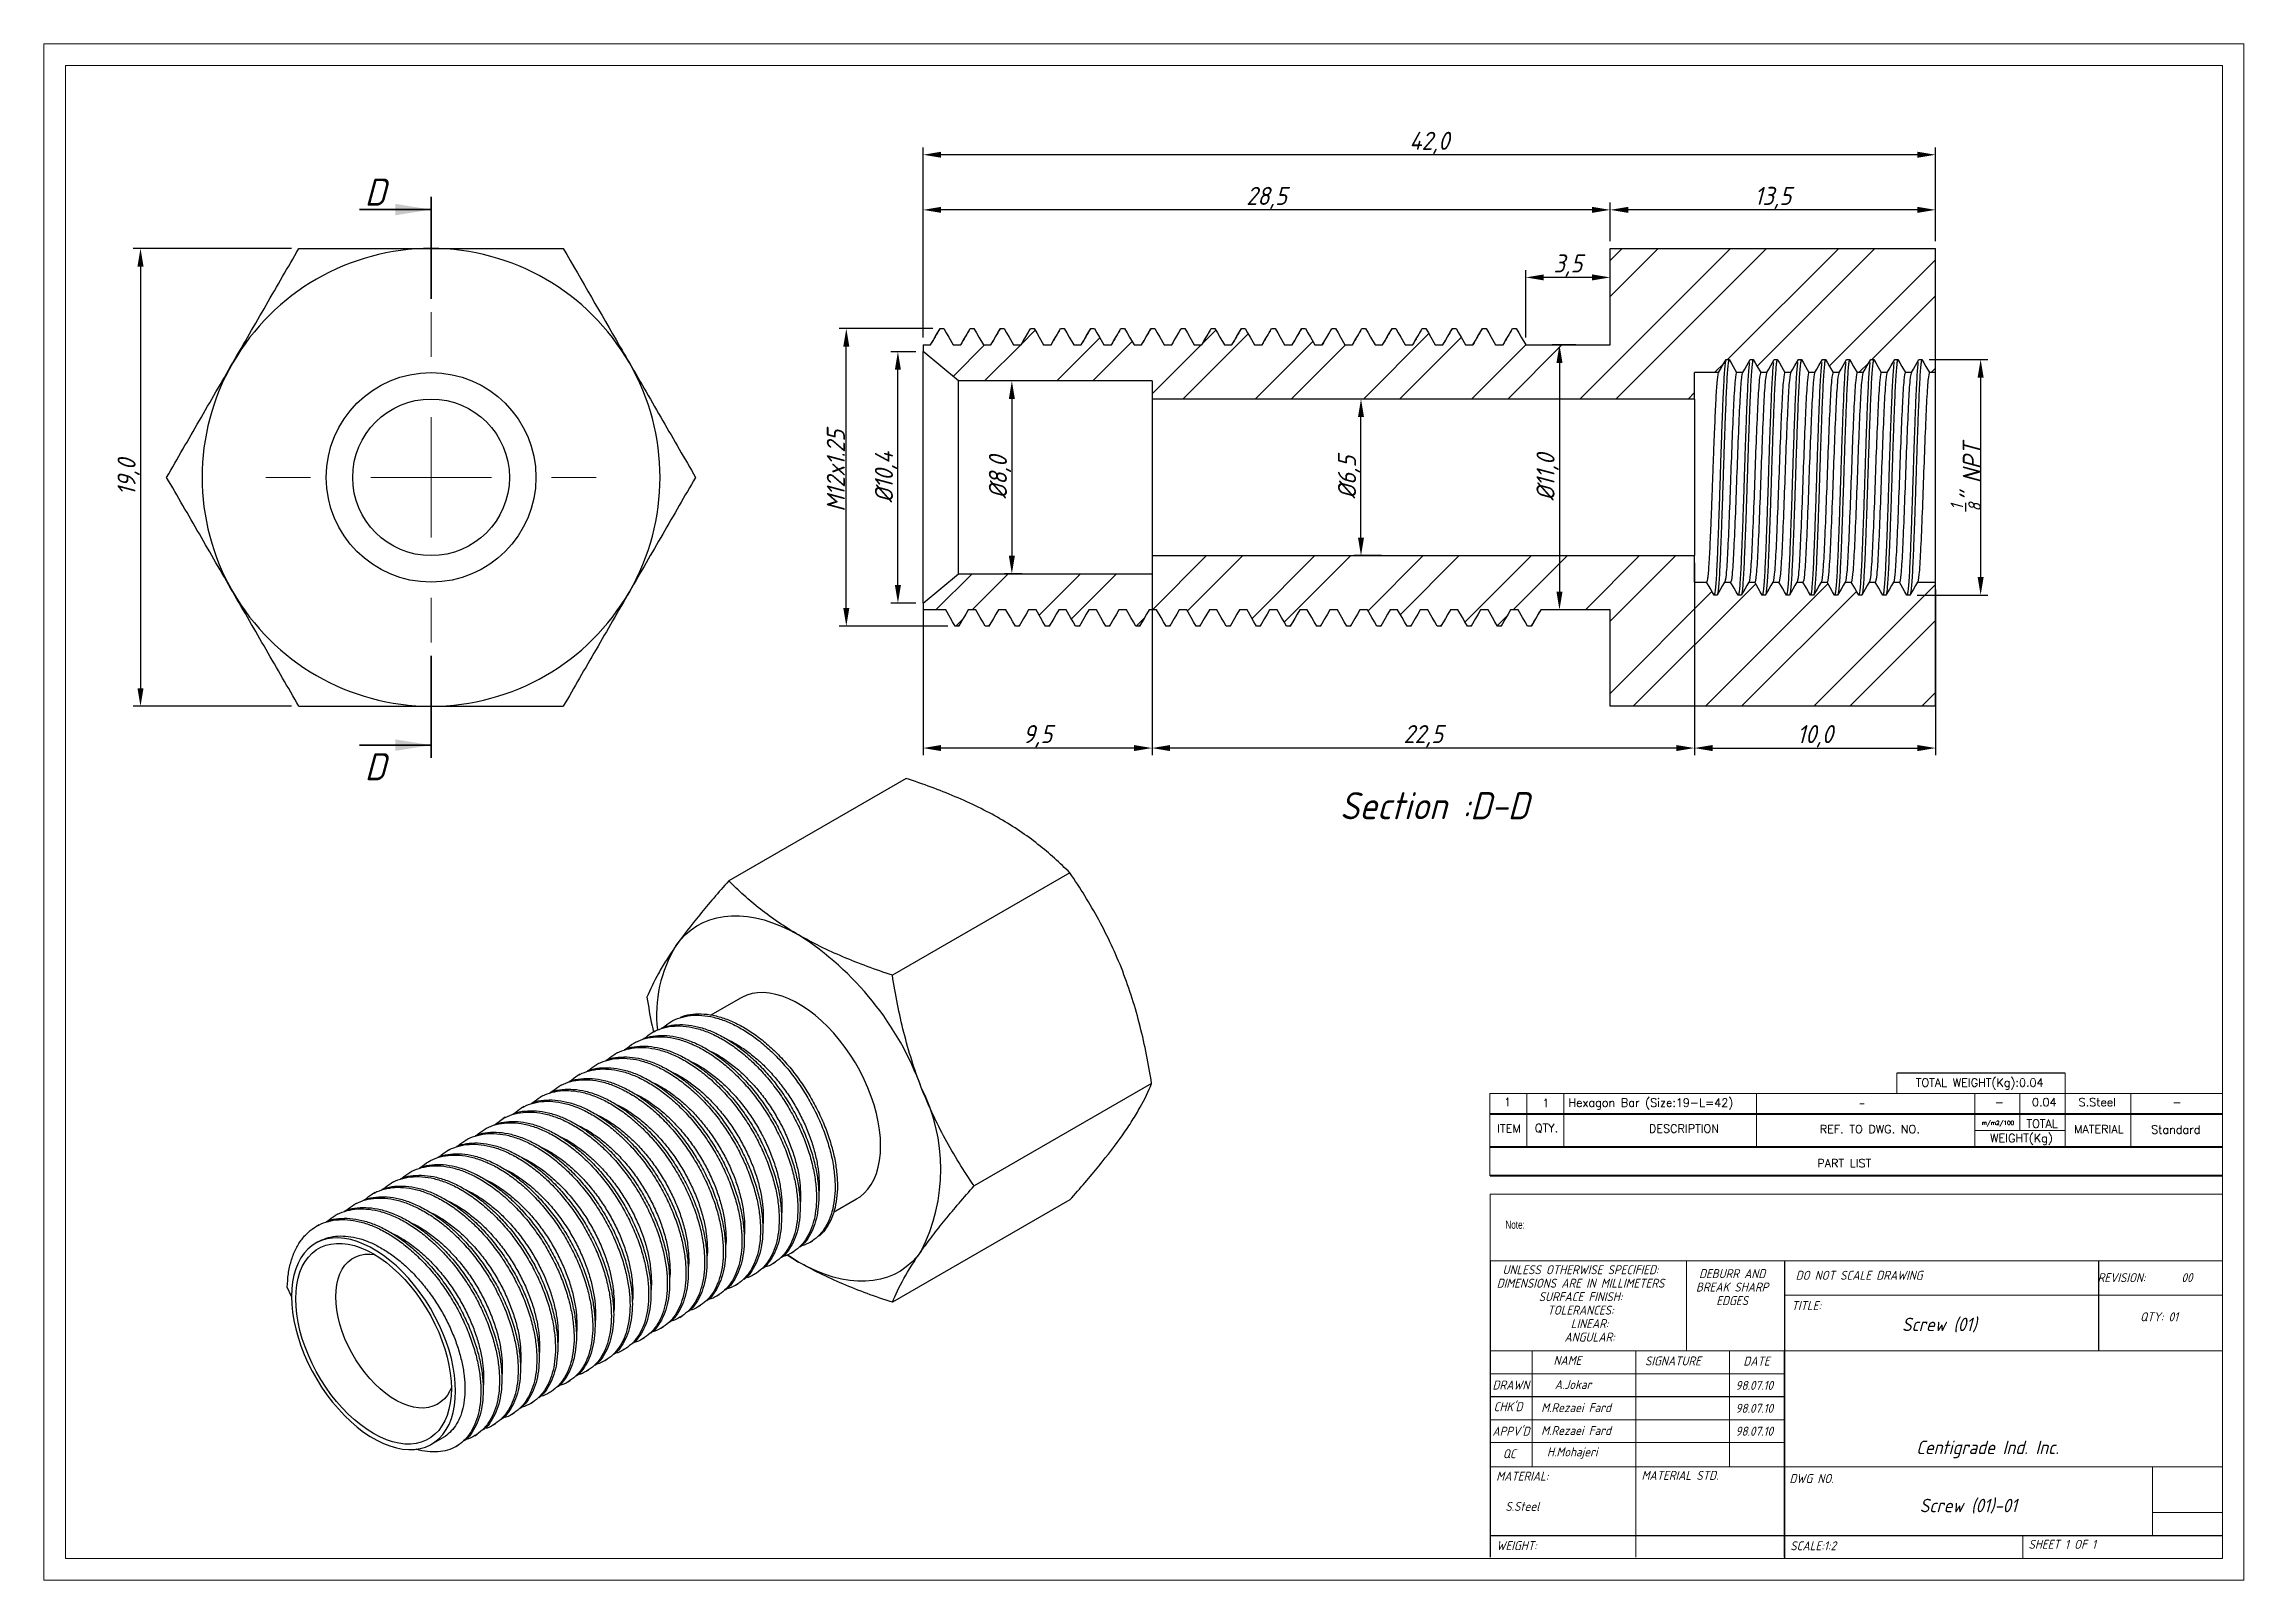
# Model space of a CAD drawing. Header units: millimetres. Extents: x 882 to 1669, y 507 to 913.
# Drawn here: x 881.5 to 972.8, y 613.9 to 677.6 of the extents above; entities that cross this region are included whole.
import ezdxf
from ezdxf.enums import TextEntityAlignment as Align

# ---------------------------------------------------------------- set-up
doc = ezdxf.new("R2010")
doc.units = ezdxf.units.MM
doc.linetypes.add('PHANTOM', pattern=[12.7, 6.35, -1.27, 1.27, -1.27, 1.27, -1.27])
doc.linetypes.add('SLD-Solid', pattern=[0])
doc.layers.add('title', color=7, linetype='Continuous', lineweight=15)
doc.styles.add('GENISO', font='geniso.shx', dxfattribs={"oblique": 15})
doc.styles.add('SLDTEXTSTYLE0', font='TXT', dxfattribs={"width": 0.75})
doc.styles.add('TITLE', font='romans.shx', dxfattribs={"height": 2.5})
doc.dimstyles.new('Scale', dxfattribs={"dimscale": 0.3, "dimtxt": 2.5, "dimasz": 2.5, "dimexe": 1, "dimexo": 1, "dimgap": 0.2, "dimtad": 1, "dimdec": 1, "dimzin": 0, "dimtxsty": 'GENISO', "dimcen": 2.5, "dimclrd": 1, "dimclre": 1, "dimclrt": 7, "dimadec": 0, "dimazin": 0, "dimtfac": 1, "dimtdec": 1, "dimtmove": 0, "dimatfit": 3, "dimfxl": 1, "dimtzin": 0, "dimlwd": -1, "dimlwe": -1, "dimarcsym": 0})
pattern_1 = [(45, (877.163, 612.7718), (-2.24506, 2.24506), []), (45, (878.6596, 612.7718), (-2.24506, 2.24506), [])]

msp = doc.modelspace()

# ---------------------------------------------------------------- texts
at = {"color": 7, "attachment_point": 5, "style": 'GENISO'}
for s, insert, char_height in [('D', (895.268235, 671.4798317), 1.125), ('D', (895.268235, 647.6321713), 1.125), ('Section :D-D', (939.2078764, 646.0142779), 1.125), ('DIMENSIONS ARE IN MILLIMETERS', (945.2732986, 626.1964414), 0.372808584), ('UNLESS OTHERWISE SPECIFIED:', (945.2732986, 626.7556542), 0.372808584), ('BREAK SHARP', (951.5615284, 626.0346324), 0.372808584), ('DEBURR AND', (951.5615284, 626.5938452), 0.37280858), ('DO NOT SCALE DRAWING', (956.8276503, 626.5234383), 0.372808584), ('REVISION:       00', (968.6920296, 626.4275997), 0.372808584), ('SURFACE FINISH:', (945.2732986, 625.6372285), 0.372808584), ('TOLERANCES:', (945.2732986, 625.0780157), 0.372808584), ('EDGES', (951.5615284, 625.4754195), 0.37280858), ('TITLE:', (954.6385037, 625.2658686), 0.37280858), ('LINEAR:', (945.6507673, 624.5188028), 0.37280858), ('Screw (01)', (960.1571303, 624.4583103), 0.55921288), ('\\pxi-3,l4,t4;QTY:^I01', (969.088355, 624.8017623), 0.372808584), ('ANGULAR:', (945.6507673, 623.9595899), 0.37280858), ('NAME', (944.7279834, 622.9933486), 0.37280858), ('SIGNATURE', (949.1069504, 622.970326), 0.37280858), ('DATE', (952.5726216, 622.961384), 0.37280858), ('DRAWN', (942.3832676, 621.9710078), 0.37280858), ('A.Jokar', (944.9641024, 621.9899789), 0.37280858), ('98.07.10', (952.4802591, 621.9550083), 0.37280858), ("CHK'D", (942.2666228, 621.0710596), 0.37280858), ('M.Rezaei Fard', (945.0882302, 621.0323025), 0.372808584), ('98.07.10', (952.4802591, 621.0043465), 0.37280858), ("APPV'D", (942.3879772, 620.0534634), 0.37280858), ('M.Rezaei Fard', (945.0882302, 620.0816406), 0.372808584), ('98.07.10', (952.4802591, 620.0536846), 0.37280858), ('QC', (942.3155122, 619.1192308), 0.37280858), ('H.Mohajeri', (944.9297375, 619.1382865), 0.37280858), ('Centigrade Ind. Inc.', (962.1550846, 619.2974512), 0.559212876), ('MATERIAL:', (942.8594271, 618.1870064), 0.37280858), ('MATERIAL STD.', (949.3970428, 618.2191922), 0.372808584), ('DWG NO.', (954.8557068, 618.0898349), 0.37280858), ('S.Steel', (942.8594271, 616.9329201), 0.37280858), ('Screw (01)-01', (961.3603061, 616.9424539), 0.559212876), ('WEIGHT:', (942.6219744, 615.3054657), 0.37280858), ('SCALE:1:2', (954.9233505, 615.2976006), 0.37280858), ('SHEET 1 OF 1', (965.2556241, 615.358746), 0.372808584)]:
    msp.add_mtext(s, dxfattribs=dict(at, insert=insert, char_height=char_height))
at = {"color": 7, "linetype": 'Continuous', "lineweight": 15, "insert": (942.1578502, 628.7901083), "char_height": 0.33552773, "attachment_point": 1, "style": 'SLDTEXTSTYLE0'}
msp.add_mtext('Note:', dxfattribs=at)
at = {"layer": 'title', "color": 7, "style": 'TITLE'}
for s, height, p in [('TOTAL WEIGHT(Kg):0.04', 0.340851414, (961.8307223, 634.4975685)), ('m/m2/100', 0.17042571, (962.5849679, 632.8364205)), ('TOTAL', 0.34085141, (964.4197015, 632.8192119))]:
    msp.add_text(s, height=height, dxfattribs=at).set_placement(p, align=Align.MIDDLE)
at = {"layer": 'title', "style": 'TITLE'}
msp.add_text('1', height=0.3408514, dxfattribs=at).set_placement((942.0983736, 633.5490933))
msp.add_text('1', height=0.3408514, dxfattribs=at).set_placement((943.8306389, 633.6760432), align=Align.MIDDLE)
at = {"layer": 'title', "color": 7, "style": 'TITLE'}
for s, height, p in [('Hexagon Bar (Size:19-L=42)', 0.340851414, (944.7705524, 633.5202593)), ('-', 0.245413, (956.810414, 633.5366892))]:
    msp.add_text(s, height=height, dxfattribs=at).set_placement(p)
at = {"layer": 'title', "color": 0, "style": 'TITLE'}
for s, height, p in [('-', 0.3408514, (962.6408001, 633.7092623)), ('0.04', 0.34085141, (964.5098092, 633.7092623)), ('S.Steel', 0.34085141, (966.7079327, 633.7092623)), ('-', 0.3408514, (970.0179351, 633.7092623)), ('ITEM', 0.34085141, (942.3033505, 632.6180294)), ('QTY.', 0.34085141, (943.8598822, 632.6180294)), ('DESCRIPTION', 0.340851414, (949.5637698, 632.612534)), ('REF. TO DWG. NO.', 0.340851414, (957.2710278, 632.5908292)), ('MATERIAL', 0.34085141, (966.7726945, 632.5908292)), ('Standard', 0.34085141, (969.9649483, 632.5726737)), ('WEIGHT(Kg)', 0.34085141, (963.5632743, 632.1949757)), ('PART LIST', 0.34085141, (956.2110127, 631.1772861))]:
    msp.add_text(s, height=height, dxfattribs=at).set_placement(p, align=Align.MIDDLE)

# ---------------------------------------------------------------- blocks, each defined once
blk = doc.blocks.new('SW_CENTERMARKSYMBOL_1')
at = {"color": 0, "linetype": 'Continuous', "lineweight": 0}
for p, q in [((0, 15), (0, 20.55)), ((0, 0), (0, 7.5)), ((-15, 0), (-20.55, 0)), ((0, 0), (-7.5, 0)), ((0, 0), (0, -7.5)), ((0, 0), (7.5, 0)), ((15, 0), (20.55, 0)), ((0, -15), (0, -20.55))]:
    blk.add_line(p, q, dxfattribs=at)
blk = doc.blocks.new('*D108')
at = {"color": 1, "transparency": 16777216}
for p, q in [((917.999, 665.442), (917.999, 673.331)), ((959.249, 673.031), (918.749, 673.031)), ((959.999, 669.442), (959.999, 673.331))]:
    blk.add_line(p, q, dxfattribs=at)
for points in [[(918.749, 673.156), (918.749, 672.906), (917.999, 673.031)], [(959.249, 673.156), (959.249, 672.906), (959.999, 673.031)]]:
    blk.add_solid(points, dxfattribs=at)
at = {"layer": 'Defpoints', "color": 0, "transparency": 16777216}
for p in [(917.999, 673.031), (959.999, 669.142), (917.999, 665.142)]:
    blk.add_point(p, dxfattribs=at)
at = {"color": 7, "transparency": 16777216, "insert": (938.999, 673.522), "char_height": 0.75, "attachment_point": 5, "style": 'GENISO'}
blk.add_mtext('42,0', dxfattribs=at)
blk = doc.blocks.new('*D109')
at = {"color": 1, "transparency": 16777216}
for p, q in [((946.499, 669.442), (946.499, 671.043)), ((959.999, 669.442), (959.999, 671.043)), ((959.249, 670.743), (947.249, 670.743))]:
    blk.add_line(p, q, dxfattribs=at)
for points in [[(947.249, 670.868), (947.249, 670.618), (946.499, 670.743)], [(959.249, 670.868), (959.249, 670.618), (959.999, 670.743)]]:
    blk.add_solid(points, dxfattribs=at)
at = {"layer": 'Defpoints', "color": 0, "transparency": 16777216}
for p in [(946.499, 670.743), (946.499, 669.142), (959.999, 669.142)]:
    blk.add_point(p, dxfattribs=at)
at = {"color": 7, "transparency": 16777216, "insert": (953.249, 671.235), "char_height": 0.75, "attachment_point": 5, "style": 'GENISO'}
blk.add_mtext('13,5', dxfattribs=at)
blk = doc.blocks.new('*D110')
at = {"color": 1, "transparency": 16777216}
for p, q in [((917.999, 665.442), (917.999, 671.043)), ((946.499, 669.442), (946.499, 671.043)), ((945.749, 670.743), (918.749, 670.743))]:
    blk.add_line(p, q, dxfattribs=at)
for points in [[(918.749, 670.868), (918.749, 670.618), (917.999, 670.743)], [(945.749, 670.868), (945.749, 670.618), (946.499, 670.743)]]:
    blk.add_solid(points, dxfattribs=at)
at = {"layer": 'Defpoints', "color": 0, "transparency": 16777216}
for p in [(917.999, 670.743), (946.499, 669.142), (917.999, 665.142)]:
    blk.add_point(p, dxfattribs=at)
at = {"color": 7, "transparency": 16777216, "insert": (932.249, 671.235), "char_height": 0.75, "attachment_point": 5, "style": 'GENISO'}
blk.add_mtext('28,5', dxfattribs=at)
blk = doc.blocks.new('*D111')
at = {"color": 1, "transparency": 16777216}
for p, q in [((918.402, 665.818), (914.515, 665.818)), ((914.815, 654.215), (914.815, 665.068)), ((919.027, 653.465), (914.515, 653.465))]:
    blk.add_line(p, q, dxfattribs=at)
for points in [[(914.69, 665.068), (914.94, 665.068), (914.815, 665.818)], [(914.69, 654.215), (914.94, 654.215), (914.815, 653.465)]]:
    blk.add_solid(points, dxfattribs=at)
at = {"layer": 'Defpoints', "color": 0, "transparency": 16777216}
for p in [(914.815, 665.818), (918.702, 665.818), (919.327, 653.465)]:
    blk.add_point(p, dxfattribs=at)
at = {"color": 7, "transparency": 16777216, "insert": (914.38, 659.915), "char_height": 0.75, "attachment_point": 5, "rotation": 90, "style": 'GENISO'}
blk.add_mtext('M12x1.25', dxfattribs=at)
blk = doc.blocks.new('*D112')
at = {"color": 1, "transparency": 16777216}
for p, q in [((959.737, 664.533), (962.171, 664.533)), ((961.871, 663.783), (961.871, 655.5)), ((959.237, 654.75), (962.171, 654.75))]:
    blk.add_line(p, q, dxfattribs=at)
for points in [[(961.746, 663.783), (961.996, 663.783), (961.871, 664.533)], [(961.746, 655.5), (961.996, 655.5), (961.871, 654.75)]]:
    blk.add_solid(points, dxfattribs=at)
at = {"layer": 'Defpoints', "color": 0, "transparency": 16777216}
for p in [(959.437, 664.533), (958.937, 654.75), (961.871, 654.75)]:
    blk.add_point(p, dxfattribs=at)
at = {"color": 7, "transparency": 16777216, "insert": (961.251, 659.642), "char_height": 0.75, "attachment_point": 5, "rotation": 90, "style": 'GENISO'}
blk.add_mtext('{\\H0.7x;\\S1/8;}" NPT', dxfattribs=at)
blk = doc.blocks.new('*D113')
at = {"color": 1, "transparency": 16777216}
for p, q in [((891.804, 669.142), (885.235, 669.142)), ((885.535, 668.392), (885.535, 650.892)), ((891.804, 650.142), (885.235, 650.142))]:
    blk.add_line(p, q, dxfattribs=at)
for points in [[(885.41, 668.392), (885.66, 668.392), (885.535, 669.142)], [(885.41, 650.892), (885.66, 650.892), (885.535, 650.142)]]:
    blk.add_solid(points, dxfattribs=at)
at = {"layer": 'Defpoints', "color": 0, "transparency": 16777216}
for p in [(892.104, 669.142), (885.535, 650.142), (892.104, 650.142)]:
    blk.add_point(p, dxfattribs=at)
at = {"color": 7, "transparency": 16777216, "insert": (885.044, 659.642), "char_height": 0.75, "attachment_point": 5, "rotation": 90, "style": 'GENISO'}
blk.add_mtext('19,0', dxfattribs=at)
blk = doc.blocks.new('*D114')
at = {"color": 1, "transparency": 16777216}
for p, q in [((937.019, 662.892), (935.865, 662.892)), ((936.165, 657.142), (936.165, 662.142)), ((937.019, 656.392), (935.865, 656.392))]:
    blk.add_line(p, q, dxfattribs=at)
for points in [[(936.04, 662.142), (936.29, 662.142), (936.165, 662.892)], [(936.04, 657.142), (936.29, 657.142), (936.165, 656.392)]]:
    blk.add_solid(points, dxfattribs=at)
at = {"layer": 'Defpoints', "color": 0, "transparency": 16777216}
for p in [(936.165, 662.892), (937.319, 662.892), (937.319, 656.392)]:
    blk.add_point(p, dxfattribs=at)
at = {"color": 7, "transparency": 16777216, "insert": (935.674, 659.642), "char_height": 0.75, "attachment_point": 5, "rotation": 90, "style": 'GENISO'}
blk.add_mtext('%%C6,5', dxfattribs=at)
blk = doc.blocks.new('*D115')
at = {"color": 1, "transparency": 16777216}
for p, q in [((922.11, 663.642), (921.382, 663.642)), ((921.682, 662.892), (921.682, 656.392)), ((922.11, 655.642), (921.382, 655.642))]:
    blk.add_line(p, q, dxfattribs=at)
for points in [[(921.557, 662.892), (921.807, 662.892), (921.682, 663.642)], [(921.557, 656.392), (921.807, 656.392), (921.682, 655.642)]]:
    blk.add_solid(points, dxfattribs=at)
at = {"layer": 'Defpoints', "color": 0, "transparency": 16777216}
for p in [(922.41, 663.642), (921.682, 655.642), (922.41, 655.642)]:
    blk.add_point(p, dxfattribs=at)
at = {"color": 7, "transparency": 16777216, "insert": (921.191, 659.642), "char_height": 0.75, "attachment_point": 5, "rotation": 90, "style": 'GENISO'}
blk.add_mtext('%%C8,0', dxfattribs=at)
blk = doc.blocks.new('*D116')
at = {"color": 1, "transparency": 16777216}
for p, q in [((945.072, 665.142), (944.099, 665.142)), ((944.399, 664.392), (944.399, 654.892)), ((944.762, 654.142), (944.099, 654.142))]:
    blk.add_line(p, q, dxfattribs=at)
for points in [[(944.274, 664.392), (944.524, 664.392), (944.399, 665.142)], [(944.274, 654.892), (944.524, 654.892), (944.399, 654.142)]]:
    blk.add_solid(points, dxfattribs=at)
at = {"layer": 'Defpoints', "color": 0, "transparency": 16777216}
for p in [(945.372, 665.142), (944.399, 654.142), (945.062, 654.142)]:
    blk.add_point(p, dxfattribs=at)
at = {"color": 7, "transparency": 16777216, "insert": (943.908, 659.642), "char_height": 0.75, "attachment_point": 5, "rotation": 90, "style": 'GENISO'}
blk.add_mtext('%%C11,0', dxfattribs=at)
blk = doc.blocks.new('*D117')
at = {"color": 1, "transparency": 16777216}
for p, q in [((942.999, 665.442), (942.999, 668.24)), ((946.499, 666.637), (946.499, 668.24)), ((945.749, 667.94), (943.749, 667.94))]:
    blk.add_line(p, q, dxfattribs=at)
for points in [[(943.749, 668.065), (943.749, 667.815), (942.999, 667.94)], [(945.749, 668.065), (945.749, 667.815), (946.499, 667.94)]]:
    blk.add_solid(points, dxfattribs=at)
at = {"layer": 'Defpoints', "color": 0, "transparency": 16777216}
for p in [(942.999, 667.94), (946.499, 666.337), (942.999, 665.142)]:
    blk.add_point(p, dxfattribs=at)
at = {"color": 7, "transparency": 16777216, "insert": (944.749, 668.432), "char_height": 0.75, "attachment_point": 5, "style": 'GENISO'}
blk.add_mtext('3,5', dxfattribs=at)
blk = doc.blocks.new('*D118')
at = {"color": 1, "transparency": 16777216}
for p, q in [((927.499, 655.342), (927.499, 648.107)), ((917.999, 654.125), (917.999, 648.107)), ((926.749, 648.407), (918.749, 648.407))]:
    blk.add_line(p, q, dxfattribs=at)
for points in [[(918.749, 648.532), (918.749, 648.282), (917.999, 648.407)], [(926.749, 648.532), (926.749, 648.282), (927.499, 648.407)]]:
    blk.add_solid(points, dxfattribs=at)
at = {"layer": 'Defpoints', "color": 0, "transparency": 16777216}
for p in [(927.499, 655.642), (917.999, 654.425), (917.999, 648.407)]:
    blk.add_point(p, dxfattribs=at)
at = {"color": 7, "transparency": 16777216, "insert": (922.749, 648.898), "char_height": 0.75, "attachment_point": 5, "style": 'GENISO'}
blk.add_mtext('9,5', dxfattribs=at)
blk = doc.blocks.new('*D119')
at = {"color": 1, "transparency": 16777216}
for p, q in [((949.999, 656.092), (949.999, 648.107)), ((959.999, 654.992), (959.999, 648.107)), ((950.749, 648.407), (959.249, 648.407))]:
    blk.add_line(p, q, dxfattribs=at)
for points in [[(950.749, 648.532), (950.749, 648.282), (949.999, 648.407)], [(959.249, 648.532), (959.249, 648.282), (959.999, 648.407)]]:
    blk.add_solid(points, dxfattribs=at)
at = {"layer": 'Defpoints', "color": 0, "transparency": 16777216}
for p in [(949.999, 656.392), (959.999, 655.292), (959.999, 648.407)]:
    blk.add_point(p, dxfattribs=at)
at = {"color": 7, "transparency": 16777216, "insert": (954.999, 648.898), "char_height": 0.75, "attachment_point": 5, "style": 'GENISO'}
blk.add_mtext('10,0', dxfattribs=at)
blk = doc.blocks.new('*D120')
at = {"color": 1, "transparency": 16777216}
for p, q in [((927.499, 656.092), (927.499, 648.107)), ((949.999, 656.092), (949.999, 648.107)), ((949.249, 648.407), (928.249, 648.407))]:
    blk.add_line(p, q, dxfattribs=at)
for points in [[(928.249, 648.532), (928.249, 648.282), (927.499, 648.407)], [(949.249, 648.532), (949.249, 648.282), (949.999, 648.407)]]:
    blk.add_solid(points, dxfattribs=at)
at = {"layer": 'Defpoints', "color": 0, "transparency": 16777216}
for p in [(927.499, 656.392), (949.999, 656.392), (927.499, 648.407)]:
    blk.add_point(p, dxfattribs=at)
at = {"color": 7, "transparency": 16777216, "insert": (938.749, 648.898), "char_height": 0.75, "attachment_point": 5, "style": 'GENISO'}
blk.add_mtext('22,5', dxfattribs=at)
blk = doc.blocks.new('*D121')
at = {"color": 1, "transparency": 16777216}
for p, q in [((917.699, 664.858), (916.655, 664.858)), ((916.955, 655.175), (916.955, 664.108)), ((917.699, 654.425), (916.655, 654.425))]:
    blk.add_line(p, q, dxfattribs=at)
for points in [[(916.83, 664.108), (917.08, 664.108), (916.955, 664.858)], [(916.83, 655.175), (917.08, 655.175), (916.955, 654.425)]]:
    blk.add_solid(points, dxfattribs=at)
at = {"layer": 'Defpoints', "color": 0, "transparency": 16777216}
for p in [(916.955, 664.858), (917.999, 664.858), (917.999, 654.425)]:
    blk.add_point(p, dxfattribs=at)
at = {"color": 7, "transparency": 16777216, "insert": (916.464, 659.642), "char_height": 0.75, "attachment_point": 5, "rotation": 90, "style": 'GENISO'}
blk.add_mtext('%%C10,4', dxfattribs=at)

# ---------------------------------------------------------------- dimensions: what is measured, and where the dimension line sits
for base, p1, p2, picture, middle in [((917.9990335, 673.0310439), (959.9990339, 669.1417085), (917.9990335, 665.1417088), '*D108', (938.9990337, 673.5223677)), ((917.9990335, 670.7434449), (946.4990335, 669.1417085), (917.9990335, 665.1417088), '*D110', (932.2490335, 671.2347687)), ((946.4990335, 670.7434449), (959.9990339, 669.1417085), (946.4990335, 669.1417085), '*D109', (953.2490337, 671.2346949)), ((942.9990334, 667.9404763), (946.4990335, 666.3370069), (942.9990334, 665.1417088), '*D117', (944.7490335, 668.4317263)), ((927.4990342, 648.4069027), (949.9990337, 656.3917087), (927.4990342, 656.3917087), '*D120', (938.7490339, 648.8982265)), ((959.9990339, 648.4069027), (949.9990337, 656.3917087), (959.9990339, 655.2917087), '*D119', (954.9990338, 648.8981527)), ((917.9990335, 648.4069027), (927.4990342, 655.6417086), (917.9990335, 654.4252202), '*D118', (922.7490338, 648.8979714))]:
    dim = msp.add_linear_dim(base=base, p1=p1, p2=p2, dimstyle='Scale')
    dim.commit()
    dim.dimension.update_dxf_attribs({"geometry": picture, "text_midpoint": middle})
dim = msp.add_linear_dim(base=(885.5345931, 650.1417088), p1=(892.1041058, 669.1417088), p2=(892.1041058, 650.1417088), angle=90, dimstyle='Scale')
dim.commit()
dim.dimension.update_dxf_attribs({"geometry": '*D113', "text_midpoint": (885.0435243, 659.6417088)})
dim = msp.add_linear_dim(base=(914.8146395, 665.8182913), p1=(919.3271591, 653.4651263), p2=(918.7021579, 665.8182913), angle=90, text='M12x1.25', dimstyle='Scale')
dim.commit()
dim.dimension.update_dxf_attribs({"geometry": '*D111', "text_midpoint": (914.8146395, 659.9151582), "dimtype": 160})
for base, p1, p2, text, picture, middle in [((916.9554643, 664.8581974), (917.9990335, 654.4252202), (917.9990335, 664.8581974), '%%C<>', '*D121', (916.4642143, 659.6417088)), ((944.3991364, 654.1417088), (945.3721812, 665.1417088), (945.0615335, 654.1417088), '%%C<>', '*D116', (943.9078864, 659.6417088)), ((961.8713113, 654.7504432), (959.4365337, 664.5329745), (958.9365336, 654.7504432), '{\\H0.7x;\\S1/8;}" NPT', '*D112', (961.2513113, 659.6417088)), ((921.6821013, 655.6417086), (922.4097911, 663.641709), (922.4097911, 655.6417086), '%%C<>', '*D115', (921.1908513, 659.6417088)), ((936.1648002, 662.8917089), (937.3188086, 656.3917087), (937.3188086, 662.8917089), '%%C<>', '*D114', (935.6735502, 659.6417088))]:
    dim = msp.add_linear_dim(base=base, p1=p1, p2=p2, angle=90, text=text, dimstyle='Scale')
    dim.commit()
    dim.dimension.update_dxf_attribs({"geometry": picture, "text_midpoint": middle})

# ---------------------------------------------------------------- hatches: boundary and pattern name
at = {"linetype": 'Continuous', "lineweight": 18, "true_color": 0xf26722}
h = msp.add_hatch(dxfattribs=at)
h.set_pattern_fill('ANSI32', color=30, scale=0.333333, style=0)
h.set_pattern_definition(pattern_1)
h.paths.add_polyline_path([(936.2021585, 665.8182912), (935.8115335, 665.1417088), (935.4990335, 665.1417088), (935.1084085, 665.8182912), (934.9521585, 665.8182912), (934.5615335, 665.1417088), (934.2490335, 665.1417088), (933.8584085, 665.8182912), (933.7021585, 665.8182912), (933.3115335, 665.1417088), (932.9990335, 665.1417088), (932.6084085, 665.8182912), (932.4521585, 665.8182912), (932.0615335, 665.1417088), (931.7490335, 665.1417088), (931.3584085, 665.8182912), (931.2021585, 665.8182912), (930.8115335, 665.1417088), (930.4990335, 665.1417088), (930.1084085, 665.8182912), (929.9521585, 665.8182912), (929.5615335, 665.1417088), (929.2490335, 665.1417088), (928.8584085, 665.8182912), (928.7021585, 665.8182912), (928.3115335, 665.1417088), (927.9990335, 665.1417088), (927.6084085, 665.8182912), (927.4521585, 665.8182912), (927.0615335, 665.1417088), (926.7490335, 665.1417088), (926.3584085, 665.8182912), (926.2021585, 665.8182912), (925.8115335, 665.1417088), (925.4990335, 665.1417088), (925.1084085, 665.8182912), (924.9521585, 665.8182912), (924.5615335, 665.1417088), (924.2490335, 665.1417088), (923.8584085, 665.8182912), (923.7021585, 665.8182912), (923.3115335, 665.1417088), (922.9990335, 665.1417088), (922.6084085, 665.8182912), (922.4521585, 665.8182912), (922.0615335, 665.1417088), (921.7490335, 665.1417088), (921.3584085, 665.8182912), (921.2021585, 665.8182912), (920.8115335, 665.1417088), (920.4990335, 665.1417088), (920.1084085, 665.8182912), (919.9521585, 665.8182912), (919.5615335, 665.1417088), (919.2490335, 665.1417088), (918.8584085, 665.8182912), (918.7021585, 665.8182912), (918.3115335, 665.1417088), (917.9990335, 665.1417088), (917.9990335, 664.8581972), (919.4678998, 663.6417088), (927.4990335, 663.6417088), (927.4990335, 662.8917088), (949.9990335, 662.8917088), (949.9990335, 663.9917088), (950.9990335, 663.9917088), (951.3115335, 664.5329747), (951.4365335, 664.5329747), (951.7490335, 663.9917088), (951.9990335, 663.9917088), (952.3115335, 664.5329747), (952.4365335, 664.5329747), (952.7490335, 663.9917088), (952.9990335, 663.9917088), (953.3115335, 664.5329747), (953.4365335, 664.5329747), (953.7490335, 663.9917088), (953.9990335, 663.9917088), (954.3115335, 664.5329747), (954.4365335, 664.5329747), (954.7490335, 663.9917088), (954.9990335, 663.9917088), (955.3115335, 664.5329747), (955.4365335, 664.5329747), (955.7490335, 663.9917088), (955.9990335, 663.9917088), (956.3115335, 664.5329747), (956.4365335, 664.5329747), (956.7490335, 663.9917088), (956.9990335, 663.9917088), (957.3115335, 664.5329747), (957.4365335, 664.5329747), (957.7490335, 663.9917088), (957.9990335, 663.9917088), (958.3115335, 664.5329747), (958.4365335, 664.5329747), (958.7490335, 663.9917088), (958.9990335, 663.9917088), (959.3115335, 664.5329747), (959.4365335, 664.5329747), (959.7490335, 663.9917088), (959.9990335, 663.9917088), (959.9990335, 669.1417088), (946.4990335, 669.1417088), (946.4990335, 665.1417088), (942.9990335, 665.1417088), (942.6084085, 665.8182912), (942.4521585, 665.8182912), (942.0615335, 665.1417088), (941.7490335, 665.1417088), (941.3584085, 665.8182912), (941.2021585, 665.8182912), (940.8115335, 665.1417088), (940.4990335, 665.1417088), (940.1084085, 665.8182912), (939.9521585, 665.8182912), (939.5615335, 665.1417088), (939.2490335, 665.1417088), (938.8584085, 665.8182912), (938.7021585, 665.8182912), (938.3115335, 665.1417088), (937.9990335, 665.1417088), (937.6084085, 665.8182912), (937.4521585, 665.8182912), (937.0615335, 665.1417088), (936.7490335, 665.1417088), (936.3584085, 665.8182912)], flags=0)
h = msp.add_hatch(dxfattribs=at)
h.set_pattern_fill('ANSI32', color=30, scale=0.333333, style=0)
h.set_pattern_definition(pattern_1)
h.paths.add_polyline_path([(936.4365335, 654.1417088), (936.8271585, 653.4651265), (936.9834085, 653.4651265), (937.3740335, 654.1417088), (937.6865335, 654.1417088), (938.0771585, 653.4651265), (938.2334085, 653.4651265), (938.6240335, 654.1417088), (938.9365335, 654.1417088), (939.3271585, 653.4651265), (939.4834085, 653.4651265), (939.8740335, 654.1417088), (940.1865335, 654.1417088), (940.5771585, 653.4651265), (940.7334085, 653.4651265), (941.1240335, 654.1417088), (941.4365335, 654.1417088), (941.8271585, 653.4651265), (941.9834085, 653.4651265), (942.3740335, 654.1417088), (942.6865335, 654.1417088), (943.0771585, 653.4651265), (943.2334085, 653.4651265), (943.6240335, 654.1417088), (946.4990335, 654.1417088), (946.4990335, 650.1417088), (959.9990335, 650.1417088), (959.9990335, 655.2917088), (959.2490335, 655.2917088), (958.9365335, 654.7504429), (958.8115335, 654.7504429), (958.4990335, 655.2917088), (958.2490335, 655.2917088), (957.9365335, 654.7504429), (957.8115335, 654.7504429), (957.4990335, 655.2917088), (957.2490335, 655.2917088), (956.9365335, 654.7504429), (956.8115335, 654.7504429), (956.4990335, 655.2917088), (956.2490335, 655.2917088), (955.9365335, 654.7504429), (955.8115335, 654.7504429), (955.4990335, 655.2917088), (955.2490335, 655.2917088), (954.9365335, 654.7504429), (954.8115335, 654.7504429), (954.4990335, 655.2917088), (954.2490335, 655.2917088), (953.9365335, 654.7504429), (953.8115335, 654.7504429), (953.4990335, 655.2917088), (953.2490335, 655.2917088), (952.9365335, 654.7504429), (952.8115335, 654.7504429), (952.4990335, 655.2917088), (952.2490335, 655.2917088), (951.9365335, 654.7504429), (951.8115335, 654.7504429), (951.4990335, 655.2917088), (951.2490335, 655.2917088), (950.9365335, 654.7504429), (950.8115335, 654.7504429), (950.4990335, 655.2917088), (949.9990335, 655.2917088), (949.9990335, 656.3917088), (927.4990335, 656.3917088), (927.4990335, 655.6417088), (919.4678998, 655.6417088), (917.9990335, 654.4252204), (917.9990335, 654.1417088), (918.9365335, 654.1417088), (919.3271585, 653.4651265), (919.4834085, 653.4651265), (919.8740335, 654.1417088), (920.1865335, 654.1417088), (920.5771585, 653.4651265), (920.7334085, 653.4651265), (921.1240335, 654.1417088), (921.4365335, 654.1417088), (921.8271585, 653.4651265), (921.9834085, 653.4651265), (922.3740335, 654.1417088), (922.6865335, 654.1417088), (923.0771585, 653.4651265), (923.2334085, 653.4651265), (923.6240335, 654.1417088), (923.9365335, 654.1417088), (924.3271585, 653.4651265), (924.4834085, 653.4651265), (924.8740335, 654.1417088), (925.1865335, 654.1417088), (925.5771585, 653.4651265), (925.7334085, 653.4651265), (926.1240335, 654.1417088), (926.4365335, 654.1417088), (926.8271585, 653.4651265), (926.9834085, 653.4651265), (927.3740335, 654.1417088), (927.6865335, 654.1417088), (928.0771585, 653.4651265), (928.2334085, 653.4651265), (928.6240335, 654.1417088), (928.9365335, 654.1417088), (929.3271585, 653.4651265), (929.4834085, 653.4651265), (929.8740335, 654.1417088), (930.1865335, 654.1417088), (930.5771585, 653.4651265), (930.7334085, 653.4651265), (931.1240335, 654.1417088), (931.4365335, 654.1417088), (931.8271585, 653.4651265), (931.9834085, 653.4651265), (932.3740335, 654.1417088), (932.6865335, 654.1417088), (933.0771585, 653.4651265), (933.2334085, 653.4651265), (933.6240335, 654.1417088), (933.9365335, 654.1417088), (934.3271585, 653.4651265), (934.4834085, 653.4651265), (934.8740335, 654.1417088), (935.1865335, 654.1417088), (935.5771585, 653.4651265), (935.7334085, 653.4651265), (936.1240335, 654.1417088)], flags=0)

# ---------------------------------------------------------------- linework, layer by layer
at = {"color": 240, "linetype": 'PHANTOM', "lineweight": 35, "true_color": 0xed1f24}
for p, q in [((897.5889333, 667.0508755), (897.5889333, 671.2842088)), ((897.5889333, 647.9992088), (897.5889333, 652.2346588))]:
    msp.add_line(p, q, dxfattribs=at)
at = {"color": 240, "linetype": 'Continuous', "lineweight": 35, "true_color": 0xed1f24}
for p, q in [((894.6256, 670.7550421), (897.5889333, 670.7550421)), ((894.6256, 648.5283755), (897.5889333, 648.5283755))]:
    msp.add_line(p, q, dxfattribs=at)
at = {"color": 5, "linetype": 'Continuous', "lineweight": 25}
for p, q in [((946.4990335, 665.1417088), (946.4990335, 669.1417085)), ((946.4990335, 669.1417085), (959.9990339, 669.1417085)), ((959.9990339, 663.9917089), (959.9990339, 669.1417085)), ((918.6918686, 665.7970898), (918.7021579, 665.8182913)), ((918.7021579, 665.8182913), (918.8584077, 665.8182913)), ((919.9418693, 665.7970898), (919.9521585, 665.8182913)), ((919.9521585, 665.8182913), (920.1084084, 665.8182913)), ((921.1918681, 665.7970898), (921.2021592, 665.8182913)), ((921.2021592, 665.8182913), (921.3584091, 665.8182913)), ((922.4418688, 665.7970898), (922.452158, 665.8182913)), ((922.452158, 665.8182913), (922.6084079, 665.8182913)), ((923.6918694, 665.7970898), (923.7021587, 665.8182913)), ((923.7021587, 665.8182913), (923.8584085, 665.8182913)), ((924.9418682, 665.7970898), (924.9521594, 665.8182913)), ((924.9521594, 665.8182913), (925.1084092, 665.8182913)), ((926.1918689, 665.7970898), (926.2021582, 665.8182913)), ((926.2021582, 665.8182913), (926.358408, 665.8182913)), ((927.4418677, 665.7970898), (927.4521588, 665.8182913)), ((927.4521588, 665.8182913), (927.6084087, 665.8182913)), ((928.6918684, 665.7970898), (928.7021576, 665.8182913)), ((928.7021576, 665.8182913), (928.8584094, 665.8182913)), ((929.9418691, 665.7970898), (929.9521583, 665.8182913)), ((929.9521583, 665.8182913), (930.1084082, 665.8182913)), ((931.1918688, 665.7970898), (931.202159, 665.8182913)), ((931.202159, 665.8182913), (931.3584088, 665.8182913)), ((932.4418685, 665.7970898), (932.4521587, 665.8182913)), ((932.4521587, 665.8182913), (932.6084086, 665.8182913)), ((933.6918683, 665.7970898), (933.7021585, 665.8182913)), ((933.7021585, 665.8182913), (933.8584083, 665.8182913)), ((934.9418689, 665.7970898), (934.9521582, 665.8182913)), ((934.9521582, 665.8182913), (935.108409, 665.8182913)), ((936.1918687, 665.7970898), (936.2021589, 665.8182913)), ((936.2021589, 665.8182913), (936.3584087, 665.8182913)), ((937.4418684, 665.7970898), (937.4521586, 665.8182913)), ((937.4521586, 665.8182913), (937.6084085, 665.8182913)), ((938.6918686, 665.7970898), (938.7021583, 665.8182913)), ((938.7021583, 665.8182913), (938.8584087, 665.8182913)), ((939.9418684, 665.7970898), (939.9521585, 665.8182913)), ((939.9521585, 665.8182913), (940.1084084, 665.8182913)), ((941.1918686, 665.7970898), (941.2021588, 665.8182913)), ((941.2021588, 665.8182913), (941.3584086, 665.8182913)), ((942.4418683, 665.7970898), (942.4521585, 665.8182913)), ((942.4521585, 665.8182913), (942.6084086, 665.8182913)), ((917.9990335, 665.1417088), (917.9990335, 664.8581974)), ((917.9990335, 665.1417088), (918.3115332, 665.1417088)), ((919.4679006, 663.641709), (917.9990335, 664.8581974)), ((917.9990335, 654.4252202), (917.9990335, 664.8581974)), ((919.2490342, 665.1417088), (919.5615339, 665.1417088)), ((920.499033, 665.1417088), (920.8115327, 665.1417088)), ((921.7490337, 665.1417088), (922.0615334, 665.1417088)), ((922.9990344, 665.1417088), (923.3115341, 665.1417088)), ((924.2490332, 665.1417088), (924.5615329, 665.1417088)), ((925.4990338, 665.1417088), (925.8115335, 665.1417088)), ((926.7490326, 665.1417088), (927.0615342, 665.1417088)), ((927.9990333, 665.1417088), (928.311533, 665.1417088)), ((929.249034, 665.1417088), (929.5615337, 665.1417088)), ((930.4990328, 665.1417088), (930.8115344, 665.1417088)), ((931.7490335, 665.1417088), (932.0615332, 665.1417088)), ((932.9990332, 665.1417088), (933.3115338, 665.1417088)), ((934.2490339, 665.1417088), (934.5615336, 665.1417088)), ((935.4990336, 665.1417088), (935.8115333, 665.1417088)), ((936.7490333, 665.1417088), (937.061534, 665.1417088)), ((937.9990331, 665.1417088), (938.3115337, 665.1417088)), ((939.2490338, 665.1417088), (939.5615335, 665.1417088)), ((940.4990335, 665.1417088), (940.8115337, 665.1417088)), ((941.7490337, 665.1417088), (942.0615334, 665.1417088)), ((942.9990334, 665.1417088), (946.4990335, 665.1417088)), ((951.3115335, 664.5329745), (951.4365338, 664.5329745)), ((952.3115337, 664.5329745), (952.4365335, 664.5329745)), ((953.3115334, 664.5329745), (953.4365336, 664.5329745)), ((954.3115335, 664.5329745), (954.4365338, 664.5329745)), ((955.3115337, 664.5329745), (955.436534, 664.5329745)), ((956.3115339, 664.5329745), (956.4365332, 664.5329745)), ((957.3115331, 664.5329745), (957.4365334, 664.5329745)), ((958.3115333, 664.5329745), (958.4365335, 664.5329745)), ((959.3115334, 664.5329745), (959.4365337, 664.5329745)), ((927.4990342, 663.641709), (919.4679006, 663.641709)), ((919.4679006, 655.6417086), (919.4679006, 663.641709)), ((927.4990342, 663.641709), (927.4990342, 662.8917089)), ((950.9990334, 663.9917089), (949.9990337, 663.9917089)), ((949.9990337, 662.8917089), (949.9990337, 663.9917089)), ((950.9990334, 663.9917089), (950.9895297, 663.9710787)), ((951.9990335, 663.9917089), (951.7490335, 663.9917089)), ((952.9990337, 663.9917089), (952.7490336, 663.9917089)), ((953.9990334, 663.9917089), (953.7490333, 663.9917089)), ((954.999034, 663.9917089), (954.7490335, 663.9917089)), ((955.9990332, 663.9917089), (955.7490337, 663.9917089)), ((956.9990334, 663.9917089), (956.7490338, 663.9917089)), ((957.9990336, 663.9917089), (957.749034, 663.9917089)), ((958.9990337, 663.9917089), (958.7490332, 663.9917089)), ((959.9990339, 663.9917089), (959.7490334, 663.9917089)), ((959.9990339, 655.2917087), (959.9990339, 663.9917089)), ((949.9990337, 662.8917089), (927.4990342, 662.8917089)), ((927.4990342, 662.8917089), (927.4990342, 656.3917087)), ((949.9990337, 662.8917089), (949.9990337, 656.3917087)), ((927.4990342, 656.3917087), (927.4990342, 655.6417086)), ((927.4990342, 656.3917087), (949.9990337, 656.3917087)), ((949.9990337, 655.2917087), (949.9990337, 656.3917087)), ((917.9990335, 654.4252202), (919.4679006, 655.6417086)), ((919.4679006, 655.6417086), (927.4990342, 655.6417086)), ((949.9990337, 655.2917087), (950.4990337, 655.2917087)), ((951.2490334, 655.2917087), (951.4990334, 655.2917087)), ((952.2490336, 655.2917087), (952.4990336, 655.2917087)), ((953.2490337, 655.2917087), (953.4990338, 655.2917087)), ((954.2490334, 655.2917087), (954.4990339, 655.2917087)), ((955.2490336, 655.2917087), (955.4990332, 655.2917087)), ((956.2490337, 655.2917087), (956.4990333, 655.2917087)), ((957.2490339, 655.2917087), (957.4990335, 655.2917087)), ((958.2490331, 655.2917087), (958.4990337, 655.2917087)), ((959.2490333, 655.2917087), (959.9990339, 655.2917087)), ((959.9990339, 650.1417091), (959.9990339, 655.2917087)), ((917.9990335, 654.4252202), (917.9990335, 654.1417088)), ((950.9365337, 654.7504432), (950.8115334, 654.7504432)), ((951.9365334, 654.7504432), (951.8115336, 654.7504432)), ((952.9365336, 654.7504432), (952.8115338, 654.7504432)), ((953.9365337, 654.7504432), (953.8115335, 654.7504432)), ((954.9365339, 654.7504432), (954.8115336, 654.7504432)), ((955.9365331, 654.7504432), (955.8115338, 654.7504432)), ((956.9365333, 654.7504432), (956.811534, 654.7504432)), ((957.9365334, 654.7504432), (957.8115332, 654.7504432)), ((958.9365336, 654.7504432), (958.8115334, 654.7504432)), ((918.9365326, 654.1417088), (917.9990335, 654.1417088)), ((919.483409, 653.4651263), (919.3271591, 653.4651263)), ((919.483409, 653.4651263), (919.5064257, 653.5125488)), ((920.1865333, 654.1417088), (919.8740336, 654.1417088)), ((920.7334078, 653.4651263), (920.5771579, 653.4651263)), ((920.7334078, 653.4651263), (920.7564245, 653.5125488)), ((921.436534, 654.1417088), (921.1240343, 654.1417088)), ((921.9834085, 653.4651263), (921.8271586, 653.4651263)), ((921.9834085, 653.4651263), (922.0064252, 653.5125488)), ((922.6865328, 654.1417088), (922.3740331, 654.1417088)), ((923.2334091, 653.4651263), (923.0771593, 653.4651263)), ((923.2334091, 653.4651263), (923.256424, 653.5125488)), ((923.9365335, 654.1417088), (923.6240338, 654.1417088)), ((924.4834079, 653.4651263), (924.3271581, 653.4651263)), ((924.4834079, 653.4651263), (924.5064246, 653.5125488)), ((925.1865341, 654.1417088), (924.8740344, 654.1417088)), ((925.7334086, 653.4651263), (925.5771588, 653.4651263)), ((925.7334086, 653.4651263), (925.7564253, 653.5125488)), ((926.4365329, 654.1417088), (926.1240332, 654.1417088)), ((926.9834093, 653.4651263), (926.8271594, 653.4651263)), ((926.9834093, 653.4651263), (927.0064241, 653.5125488)), ((927.6865336, 654.1417088), (927.3740339, 654.1417088)), ((928.2334081, 653.4651263), (928.0771582, 653.4651263)), ((928.2334081, 653.4651263), (928.2564248, 653.5125488)), ((928.9365343, 654.1417088), (928.6240327, 654.1417088)), ((929.4834088, 653.4651263), (929.3271589, 653.4651263)), ((929.4834088, 653.4651263), (929.5064255, 653.5125488)), ((930.1865331, 654.1417088), (929.8740334, 654.1417088)), ((930.7334094, 653.4651263), (930.5771577, 653.4651263)), ((930.7334094, 653.4651263), (930.7564243, 653.5125488)), ((931.4365338, 654.1417088), (931.1240331, 654.1417088)), ((931.9834082, 653.4651263), (931.8271584, 653.4651263)), ((931.9834082, 653.4651263), (932.0064249, 653.5125488)), ((932.6865335, 654.1417088), (932.3740338, 654.1417088)), ((933.2334089, 653.4651263), (933.0771581, 653.4651263)), ((933.2334089, 653.4651263), (933.2564247, 653.5125488)), ((933.9365332, 654.1417088), (933.6240335, 654.1417088)), ((934.4834086, 653.4651263), (934.3271588, 653.4651263)), ((934.4834086, 653.4651263), (934.5064244, 653.5125488)), ((935.1865339, 654.1417088), (934.8740333, 654.1417088)), ((935.7334084, 653.4651263), (935.5771585, 653.4651263)), ((935.7334084, 653.4651263), (935.7564251, 653.5125488)), ((936.4365336, 654.1417088), (936.1240339, 654.1417088)), ((936.9834081, 653.4651263), (936.8271583, 653.4651263)), ((936.9834081, 653.4651263), (937.0064248, 653.5125488)), ((937.6865334, 654.1417088), (937.3740337, 654.1417088)), ((938.2334088, 653.4651263), (938.0771589, 653.4651263)), ((938.2334088, 653.4651263), (938.2564246, 653.5125488)), ((938.9365336, 654.1417088), (938.6240334, 654.1417088)), ((939.4834085, 653.4651263), (939.3271587, 653.4651263)), ((939.4834085, 653.4651263), (939.5064248, 653.5125488)), ((940.1865333, 654.1417088), (939.8740336, 654.1417088)), ((940.7334087, 653.4651263), (940.5771584, 653.4651263)), ((940.7334087, 653.4651263), (940.756425, 653.5125488)), ((941.4365335, 654.1417088), (941.1240334, 654.1417088)), ((941.9834085, 653.4651263), (941.8271586, 653.4651263)), ((941.9834085, 653.4651263), (942.0064247, 653.5125488)), ((942.6865335, 654.1417088), (942.3740336, 654.1417088)), ((943.2334084, 653.4651263), (943.0771586, 653.4651263)), ((943.2334084, 653.4651263), (943.243846, 653.4866314)), ((946.4990335, 654.1417088), (943.6240335, 654.1417088)), ((946.4990335, 650.1417091), (946.4990335, 654.1417088)), ((959.9990339, 650.1417091), (946.4990335, 650.1417091)), ((917.3001427, 647.1466842), (909.9373934, 642.8962595)), ((924.0872702, 643.2285588), (916.724521, 638.9781342)), ((910.429928, 638.0318188), (909.2008971, 637.3223144)), ((907.6300788, 637.0990757), (907.5334038, 637.0432664)), ((906.0832827, 636.2061293), (905.9866078, 636.15032)), ((906.8566806, 636.6526024), (906.7600059, 636.5967933)), ((904.5364864, 635.3131828), (904.4398117, 635.2573737)), ((905.3098845, 635.759656), (905.2132096, 635.7038468)), ((902.9896906, 634.4202366), (902.893016, 634.3644275)), ((903.7630885, 634.8667097), (903.6664138, 634.8109006)), ((927.480834, 634.4820009), (920.1180847, 630.2315762)), ((901.4428943, 633.5272901), (901.3462196, 633.471481)), ((902.2162922, 633.9737632), (902.1196175, 633.9179541)), ((899.8960979, 632.6343436), (899.7994233, 632.5785345)), ((900.6694964, 633.080817), (900.5728217, 633.0250079)), ((898.3493022, 631.7413974), (898.2526275, 631.6855883)), ((899.1227006, 632.1878708), (899.026026, 632.1320617)), ((896.8025064, 630.8484512), (896.7058318, 630.7926421)), ((897.5759037, 631.2949239), (897.4792291, 631.2391149)), ((895.2557095, 629.9555043), (895.1590348, 629.8996952)), ((896.029108, 630.4019778), (895.9324333, 630.3461687)), ((893.7089137, 629.0625582), (893.6122391, 629.0067491)), ((894.4823122, 629.5090316), (894.3856375, 629.4532225)), ((914.2840037, 629.1430378), (915.2420369, 629.6960986)), ((924.0872702, 629.6535683), (916.724521, 625.4031436)), ((892.8931377, 627.9080453), (892.7964527, 627.8522302)), ((892.9355164, 628.6160854), (892.8388406, 628.5602756)), ((913.3241769, 627.9053662), (913.4208517, 627.9611754)), ((911.777381, 627.0124199), (911.8740557, 627.068229)), ((912.3583396, 627.3759343), (912.8359825, 627.0764634)), ((912.5507789, 627.458893), (912.6474536, 627.5147021)), ((910.230585, 626.1194736), (910.3272596, 626.1752827)), ((911.0039828, 626.5659467), (911.1006575, 626.6217558)), ((891.7995557, 625.6488521), (891.6226283, 626.0300356)), ((908.6837886, 625.226527), (908.7804633, 625.2823361)), ((909.4571865, 625.6730001), (909.5538617, 625.7288096)), ((907.1369929, 624.3335809), (907.2336675, 624.38939)), ((907.9103907, 624.780054), (908.0070654, 624.8358631)), ((905.5901971, 623.4406347), (905.6868718, 623.4964438)), ((906.3635944, 623.8871074), (906.4602691, 623.9429165)), ((904.0434002, 622.5476878), (904.1400748, 622.6034969)), ((904.8167986, 622.9941613), (904.9134733, 623.0499703)), ((902.4966044, 621.6547416), (902.5932791, 621.7105507)), ((903.2700029, 622.1012151), (903.3666775, 622.1570242)), ((900.9498087, 620.7617955), (901.0464833, 620.8176045)), ((901.723206, 621.2082682), (901.8198806, 621.2640773)), ((897.6085615, 619.5165099), (898.0919452, 619.7955614)), ((899.4030118, 619.8688486), (899.4996864, 619.9246577)), ((900.1764102, 620.315322), (900.2730849, 620.3711311)), ((898.6296144, 619.4223758), (898.7262891, 619.4781849))]:
    msp.add_line(p, q, dxfattribs=at)
msp.add_line((965.3743054, 634.9176182), (958.3906722, 634.9176182))
at = {"color": 7, "linetype": 'SLD-Solid', "lineweight": 15}
for p, q in [((941.5243112, 629.8930341), (971.9007546, 629.8930341)), ((941.5243112, 629.8930341), (941.5243112, 627.1311923)), ((941.5243112, 627.1311923), (971.9007546, 627.1311923)), ((949.6664507, 627.1311923), (949.6664507, 623.384466)), ((971.9007546, 625.7051995), (953.7375204, 625.7051995)), ((971.9007546, 623.384466), (941.5243112, 623.384466)), ((943.2690553, 623.384466), (943.2690553, 618.5752353)), ((947.5617864, 623.384466), (947.5617864, 614.828509)), ((951.4556917, 623.384466), (951.4556917, 618.5752353)), ((953.7375204, 622.4338041), (941.5243112, 622.4338041)), ((953.7375204, 620.5324803), (941.5243112, 620.5324803)), ((953.7375204, 619.5818185), (941.5243112, 619.5818185)), ((943.8506367, 618.5752353), (941.5243112, 618.5752353)), ((943.8506367, 618.5752353), (971.9007546, 618.5752353)), ((968.9928477, 615.7232496), (968.9928477, 618.5752353)), ((971.9007546, 616.6739115), (968.9928477, 616.6739115)), ((963.624404, 614.7725877), (963.624404, 615.7232496))]:
    msp.add_line(p, q, dxfattribs=at)
at = {"color": 7}
for p, q in [((941.5243112, 627.1311923), (941.5243112, 614.828509)), ((953.7375204, 627.1311923), (953.7375204, 614.7725877)), ((966.7761337, 623.384466), (966.7761337, 627.1311923)), ((953.7375204, 614.828509), (953.7375204, 623.384466)), ((953.7375204, 621.4831422), (941.5243112, 621.4831422)), ((941.5243112, 615.7232496), (971.9007546, 615.7232496))]:
    msp.add_line(p, q, dxfattribs=at)
at = {"color": 7, "linetype": 'SLD-Solid', "lineweight": 15}
for points in [[(881.5319538, 677.628115), (972.7954952, 677.628115), (972.7954952, 613.8778471), (881.5319538, 613.8778471)], [(882.4266944, 676.7333744), (971.9007546, 676.7333744), (971.9007546, 614.7725877), (882.4266944, 614.7725877)]]:
    msp.add_lwpolyline(points, close=True, dxfattribs=at)
at = {"color": 5, "linetype": 'Continuous', "lineweight": 25, "flags": 128}
for points in [[(918.3115332, 665.1417088), (918.4152826, 665.3214079), (918.5190319, 665.5011071), (918.7021579, 665.8182913)], [(918.8584077, 665.8182913), (918.962157, 665.6385922), (919.0659064, 665.458893), (919.2490342, 665.1417088)], [(919.5615339, 665.1417088), (919.6652832, 665.3214079), (919.7690326, 665.5011071), (919.9521585, 665.8182913)], [(920.1084084, 665.8182913), (920.2121577, 665.6385922), (920.3159071, 665.458893), (920.499033, 665.1417088)], [(920.8115327, 665.1417088), (920.915282, 665.3214079), (921.0190314, 665.5011071), (921.2021592, 665.8182913)], [(921.3584091, 665.8182913), (921.4621584, 665.6385922), (921.5659077, 665.458893), (921.7490337, 665.1417088)], [(922.0615334, 665.1417088), (922.1652827, 665.3214079), (922.2690321, 665.5011071), (922.452158, 665.8182913)], [(922.6084079, 665.8182913), (922.7121572, 665.6385922), (922.8159065, 665.458893), (922.9990344, 665.1417088)], [(923.3115341, 665.1417088), (923.4152834, 665.3214079), (923.5190327, 665.5011071), (923.7021587, 665.8182913)], [(923.8584085, 665.8182913), (923.9621579, 665.6385922), (924.0659072, 665.458893), (924.2490332, 665.1417088)], [(924.5615329, 665.1417088), (924.6652822, 665.3214079), (924.7690315, 665.5011071), (924.9521594, 665.8182913)], [(925.1084092, 665.8182913), (925.2121585, 665.6385922), (925.3159079, 665.458893), (925.4990338, 665.1417088)], [(925.8115335, 665.1417088), (925.9152829, 665.3214079), (926.0190322, 665.5011071), (926.2021582, 665.8182913)], [(926.358408, 665.8182913), (926.4621573, 665.6385922), (926.5659067, 665.458893), (926.7490326, 665.1417088)], [(927.0615342, 665.1417088), (927.1652835, 665.3214079), (927.2690329, 665.5011071), (927.4521588, 665.8182913)], [(927.6084087, 665.8182913), (927.712158, 665.6385922), (927.8159073, 665.458893), (927.9990333, 665.1417088)], [(928.311533, 665.1417088), (928.4152823, 665.3214079), (928.5190317, 665.5011071), (928.7021576, 665.8182913)], [(928.8584094, 665.8182913), (928.9621587, 665.6385922), (929.065908, 665.458893), (929.249034, 665.1417088)], [(929.5615337, 665.1417088), (929.665283, 665.3214079), (929.7690323, 665.5011071), (929.9521583, 665.8182913)], [(930.1084082, 665.8182913), (930.2121575, 665.6385922), (930.3159068, 665.458893), (930.4990328, 665.1417088)], [(930.8115344, 665.1417088), (930.9152828, 665.3214079), (931.0190321, 665.5011071), (931.202159, 665.8182913)], [(931.3584088, 665.8182913), (931.4621582, 665.6385922), (931.5659075, 665.458893), (931.7490335, 665.1417088)], [(932.0615332, 665.1417088), (932.1652825, 665.3214079), (932.2690318, 665.5011071), (932.4521587, 665.8182913)], [(932.6084086, 665.8182913), (932.7121579, 665.6385922), (932.8159072, 665.458893), (932.9990332, 665.1417088)], [(933.3115338, 665.1417088), (933.4152832, 665.3214079), (933.5190325, 665.5011071), (933.7021585, 665.8182913)], [(933.8584083, 665.8182913), (933.9621576, 665.6385922), (934.065907, 665.458893), (934.2490339, 665.1417088)], [(934.5615336, 665.1417088), (934.6652829, 665.3214079), (934.7690322, 665.5011071), (934.9521582, 665.8182913)], [(935.108409, 665.8182913), (935.2121583, 665.6385922), (935.3159076, 665.458893), (935.4990336, 665.1417088)], [(935.8115333, 665.1417088), (935.9152826, 665.3214079), (936.019032, 665.5011071), (936.2021589, 665.8182913)], [(936.3584087, 665.8182913), (936.4621581, 665.6385922), (936.5659074, 665.458893), (936.7490333, 665.1417088)], [(937.061534, 665.1417088), (937.1652833, 665.3214079), (937.2690326, 665.5011071), (937.4521586, 665.8182913)], [(937.6084085, 665.8182913), (937.7121578, 665.6385922), (937.8159071, 665.458893), (937.9990331, 665.1417088)], [(938.3115337, 665.1417088), (938.4152831, 665.3214079), (938.5190324, 665.5011071), (938.7021583, 665.8182913)], [(938.8584087, 665.8182913), (938.962158, 665.6385922), (939.0659073, 665.458893), (939.2490338, 665.1417088)], [(939.5615335, 665.1417088), (939.6652828, 665.3214079), (939.7690321, 665.5011071), (939.9521585, 665.8182913)], [(940.1084084, 665.8182913), (940.2121577, 665.6385922), (940.3159071, 665.458893), (940.4990335, 665.1417088)], [(940.8115337, 665.1417088), (940.915283, 665.3214079), (941.0190323, 665.5011071), (941.2021588, 665.8182913)], [(941.3584086, 665.8182913), (941.4621579, 665.6385922), (941.5659073, 665.458893), (941.7490337, 665.1417088)], [(942.0615334, 665.1417088), (942.1652827, 665.3214079), (942.2690321, 665.5011071), (942.4521585, 665.8182913)], [(942.6084086, 665.8182913), (942.7121579, 665.6385922), (942.8159072, 665.458893), (942.9990334, 665.1417088)], [(950.9990334, 663.9917089), (951.0820328, 664.1354683), (951.1650323, 664.2792272), (951.3115335, 664.5329745)], [(951.4365338, 664.5329745), (951.5195332, 664.3892155), (951.6025327, 664.2454561), (951.7490335, 663.9917089)], [(951.9990335, 663.9917089), (952.082033, 664.1354683), (952.1650325, 664.2792272), (952.3115337, 664.5329745)], [(952.4365335, 664.5329745), (952.5195329, 664.3892155), (952.6025324, 664.2454561), (952.7490336, 663.9917089)], [(952.9990337, 663.9917089), (953.0820331, 664.1354683), (953.1650326, 664.2792272), (953.3115334, 664.5329745)], [(953.4365336, 664.5329745), (953.5195331, 664.3892155), (953.6025326, 664.2454561), (953.7490333, 663.9917089)], [(953.9990334, 663.9917089), (954.0820328, 664.1354683), (954.1650323, 664.2792272), (954.3115335, 664.5329745)], [(954.4365338, 664.5329745), (954.5195333, 664.3892155), (954.6025327, 664.2454561), (954.7490335, 663.9917089)], [(954.999034, 663.9917089), (955.0820335, 664.1354683), (955.1650329, 664.2792272), (955.3115337, 664.5329745)], [(955.436534, 664.5329745), (955.5195334, 664.3892155), (955.6025329, 664.2454561), (955.7490337, 663.9917089)], [(955.9990332, 663.9917089), (956.0820327, 664.1354683), (956.1650322, 664.2792272), (956.3115339, 664.5329745)], [(956.4365332, 664.5329745), (956.5195327, 664.3892155), (956.6025321, 664.2454561), (956.7490338, 663.9917089)], [(956.9990334, 663.9917089), (957.0820329, 664.1354683), (957.1650323, 664.2792272), (957.3115331, 664.5329745)], [(957.4365334, 664.5329745), (957.5195328, 664.3892155), (957.6025323, 664.2454561), (957.749034, 663.9917089)], [(957.9990336, 663.9917089), (958.082033, 664.1354683), (958.1650325, 664.2792272), (958.3115333, 664.5329745)], [(958.4365335, 664.5329745), (958.519533, 664.3892155), (958.6025325, 664.2454561), (958.7490332, 663.9917089)], [(958.9990337, 663.9917089), (959.0820332, 664.1354683), (959.1650327, 664.2792272), (959.3115334, 664.5329745)], [(959.4365337, 664.5329745), (959.5195332, 664.3892155), (959.6025326, 664.2454561), (959.7490334, 663.9917089)], [(950.8115334, 654.7504432), (950.728534, 654.8942021), (950.6455345, 655.0379615), (950.4990337, 655.2917087)], [(951.2490334, 655.2917087), (951.1660339, 655.1479493), (951.0830345, 655.0041904), (950.9365337, 654.7504432)], [(951.8115336, 654.7504432), (951.7285341, 654.8942021), (951.6455347, 655.0379615), (951.4990334, 655.2917087)], [(952.2490336, 655.2917087), (952.1660341, 655.1479493), (952.0830346, 655.0041904), (951.9365334, 654.7504432)], [(952.8115338, 654.7504432), (952.7285343, 654.8942021), (952.6455344, 655.0379615), (952.4990336, 655.2917087)], [(953.2490337, 655.2917087), (953.1660343, 655.1479493), (953.0830348, 655.0041904), (952.9365336, 654.7504432)], [(953.8115335, 654.7504432), (953.728534, 654.8942021), (953.6455345, 655.0379615), (953.4990338, 655.2917087)], [(954.2490334, 655.2917087), (954.166034, 655.1479493), (954.0830345, 655.0041904), (953.9365337, 654.7504432)], [(954.8115336, 654.7504432), (954.7285342, 654.8942021), (954.6455347, 655.0379615), (954.4990339, 655.2917087)], [(955.2490336, 655.2917087), (955.1660341, 655.1479493), (955.0830346, 655.0041904), (954.9365339, 654.7504432)], [(955.8115338, 654.7504432), (955.7285343, 654.8942021), (955.6455349, 655.0379615), (955.4990332, 655.2917087)], [(956.2490337, 655.2917087), (956.1660343, 655.1479493), (956.0830348, 655.0041904), (955.9365331, 654.7504432)], [(956.811534, 654.7504432), (956.7285345, 654.8942021), (956.645535, 655.0379615), (956.4990333, 655.2917087)], [(957.2490339, 655.2917087), (957.1660344, 655.1479493), (957.083035, 655.0041904), (956.9365333, 654.7504432)], [(957.8115332, 654.7504432), (957.7285337, 654.8942021), (957.6455343, 655.0379615), (957.4990335, 655.2917087)], [(958.2490331, 655.2917087), (958.1660337, 655.1479493), (958.0830342, 655.0041904), (957.9365334, 654.7504432)], [(958.8115334, 654.7504432), (958.7285339, 654.8942021), (958.6455344, 655.0379615), (958.4990337, 655.2917087)], [(959.2490333, 655.2917087), (959.1660338, 655.1479493), (959.0830344, 655.0041904), (958.9365336, 654.7504432)], [(919.3271591, 653.4651263), (919.2234098, 653.6448254), (919.1196605, 653.8245246), (918.9365326, 654.1417088)], [(919.8740336, 654.1417088), (919.7702843, 653.9620097), (919.6665349, 653.7823105), (919.483409, 653.4651263)], [(920.5771579, 653.4651263), (920.4734086, 653.6448254), (920.3696593, 653.8245246), (920.1865333, 654.1417088)], [(921.1240343, 654.1417088), (921.0202849, 653.9620097), (920.9165356, 653.7823105), (920.7334078, 653.4651263)], [(921.8271586, 653.4651263), (921.7234093, 653.6448254), (921.6196599, 653.8245246), (921.436534, 654.1417088)], [(922.3740331, 654.1417088), (922.2702837, 653.9620097), (922.1665344, 653.7823105), (921.9834085, 653.4651263)], [(923.0771593, 653.4651263), (922.9734099, 653.6448254), (922.8696606, 653.8245246), (922.6865328, 654.1417088)], [(923.6240338, 654.1417088), (923.5202844, 653.9620097), (923.4165351, 653.7823105), (923.2334091, 653.4651263)], [(924.3271581, 653.4651263), (924.2234087, 653.6448254), (924.1196594, 653.8245246), (923.9365335, 654.1417088)], [(924.8740344, 654.1417088), (924.7702851, 653.9620097), (924.6665358, 653.7823105), (924.4834079, 653.4651263)], [(925.5771588, 653.4651263), (925.4734094, 653.6448254), (925.3696601, 653.8245246), (925.1865341, 654.1417088)], [(926.1240332, 654.1417088), (926.0202839, 653.9620097), (925.9165346, 653.7823105), (925.7334086, 653.4651263)], [(926.8271594, 653.4651263), (926.7234101, 653.6448254), (926.6196608, 653.8245246), (926.4365329, 654.1417088)], [(927.3740339, 654.1417088), (927.2702846, 653.9620097), (927.1665352, 653.7823105), (926.9834093, 653.4651263)], [(928.0771582, 653.4651263), (927.9734089, 653.6448254), (927.8696596, 653.8245246), (927.6865336, 654.1417088)], [(928.6240327, 654.1417088), (928.5202834, 653.9620097), (928.416534, 653.7823105), (928.2334081, 653.4651263)], [(929.3271589, 653.4651263), (929.2234096, 653.6448254), (929.1196602, 653.8245246), (928.9365343, 654.1417088)], [(929.8740334, 654.1417088), (929.770284, 653.9620097), (929.6665347, 653.7823105), (929.4834088, 653.4651263)], [(930.5771577, 653.4651263), (930.4734084, 653.6448254), (930.369659, 653.8245246), (930.1865331, 654.1417088)], [(931.1240331, 654.1417088), (931.0202838, 653.9620097), (930.9165345, 653.7823105), (930.7334094, 653.4651263)], [(931.8271584, 653.4651263), (931.723409, 653.6448254), (931.6196597, 653.8245246), (931.4365338, 654.1417088)], [(932.3740338, 654.1417088), (932.2702845, 653.9620097), (932.1665351, 653.7823105), (931.9834082, 653.4651263)], [(933.0771581, 653.4651263), (932.9734088, 653.6448254), (932.8696595, 653.8245246), (932.6865335, 654.1417088)], [(933.6240335, 654.1417088), (933.5202842, 653.9620097), (933.4165349, 653.7823105), (933.2334089, 653.4651263)], [(934.3271588, 653.4651263), (934.2234095, 653.6448254), (934.1196601, 653.8245246), (933.9365332, 654.1417088)], [(934.8740333, 654.1417088), (934.7702839, 653.9620097), (934.6665346, 653.7823105), (934.4834086, 653.4651263)], [(935.5771585, 653.4651263), (935.4734092, 653.6448254), (935.3696599, 653.8245246), (935.1865339, 654.1417088)], [(936.1240339, 654.1417088), (936.0202846, 653.9620097), (935.9165353, 653.7823105), (935.7334084, 653.4651263)], [(936.8271583, 653.4651263), (936.7234089, 653.6448254), (936.6196596, 653.8245246), (936.4365336, 654.1417088)], [(937.3740337, 654.1417088), (937.2702843, 653.9620097), (937.166535, 653.7823105), (936.9834081, 653.4651263)], [(938.0771589, 653.4651263), (937.9734096, 653.6448254), (937.8696603, 653.8245246), (937.6865334, 654.1417088)], [(938.6240334, 654.1417088), (938.5202841, 653.9620097), (938.4165347, 653.7823105), (938.2334088, 653.4651263)], [(939.3271587, 653.4651263), (939.2234093, 653.6448254), (939.11966, 653.8245246), (938.9365336, 654.1417088)], [(939.8740336, 654.1417088), (939.7702843, 653.9620097), (939.666535, 653.7823105), (939.4834085, 653.4651263)], [(940.5771584, 653.4651263), (940.4734091, 653.6448254), (940.3696597, 653.8245246), (940.1865333, 654.1417088)], [(941.1240334, 654.1417088), (941.020284, 653.9620097), (940.9165347, 653.7823105), (940.7334087, 653.4651263)], [(941.8271586, 653.4651263), (941.7234093, 653.6448254), (941.61966, 653.8245246), (941.4365335, 654.1417088)], [(942.3740336, 654.1417088), (942.2702842, 653.9620097), (942.1665349, 653.7823105), (941.9834085, 653.4651263)], [(943.0771586, 653.4651263), (942.9734093, 653.6448254), (942.8696599, 653.8245246), (942.6865335, 654.1417088)], [(943.6240335, 654.1417088), (943.5202842, 653.9620097), (943.4165349, 653.7823105), (943.2334084, 653.4651263)], [(907.7456367, 640.1963004), (907.9362132, 640.44171), (908.1453767, 640.6621675), (908.372333, 640.8568376), (908.6162217, 641.0249809), (908.8761172, 641.16596), (909.1510339, 641.2792403), (909.4399288, 641.3643915), (909.7417064, 641.4210912), (910.0552214, 641.4491245), (910.3792845, 641.4483842), (910.7126671, 641.4188736), (911.054104, 641.3607048), (911.4023002, 641.2740985), (911.7559349, 641.1593826), (912.1136665, 641.0169923), (912.4741382, 640.8474686), (912.8359825, 640.651454)], [(915.2420369, 629.6960986), (915.3831281, 629.7877142), (915.5564472, 629.9327895), (915.7121231, 630.1033597), (915.8491463, 630.2983188), (915.9666276, 630.5164026), (916.0638059, 630.7561965), (916.1400502, 631.0161456), (916.1948666, 631.2945635), (916.2278991, 631.5896453), (916.2389338, 631.8994767), (916.2278991, 632.2220486), (916.1948666, 632.5552688), (916.1400502, 632.8969764), (916.0638059, 633.2449552), (915.9666276, 633.5969488), (915.8491463, 633.9506737), (915.7121231, 634.3038364), (915.5564472, 634.6541462), (915.3831281, 634.9993315), (915.1932897, 635.3371534), (914.9881633, 635.6654208), (914.7690791, 635.9820053), (914.5374581, 636.2848535), (914.2948024, 636.5720012), (914.0426856, 636.8415863), (913.782743, 637.09186), (913.5166602, 637.3211997), (913.2461629, 637.5281179), (912.9730055, 637.7112727), (912.6989594, 637.8694761), (912.425802, 638.0017021), (912.1553047, 638.1070935), (911.889222, 638.1849664), (911.6292793, 638.2348161), (911.3771625, 638.2563189), (911.1345068, 638.2493356), (910.9028858, 638.2139112), (910.6838016, 638.1502759), (910.4786752, 638.0588424), (910.429928, 638.0318188)], [(891.7995557, 625.6488521), (891.8105905, 625.3262802), (891.8436229, 624.99306), (891.8984394, 624.6513523), (891.9746836, 624.3033735), (892.0718619, 623.95138), (892.1893432, 623.597655), (892.3263664, 623.2444924), (892.4820424, 622.8941825), (892.6553615, 622.5489973), (892.8451999, 622.2111754), (893.0503262, 621.882908), (893.2694104, 621.5663235), (893.5010314, 621.2634752), (893.7436871, 620.9763276), (893.9958039, 620.7067425), (894.2557466, 620.4564688), (894.5218294, 620.2271291), (894.7923266, 620.0202109), (895.0654841, 619.8370561), (895.3395301, 619.6788527), (895.6126875, 619.5466266), (895.8831848, 619.4412353), (896.1492676, 619.3633624), (896.4092103, 619.3135127), (896.661327, 619.2920099), (896.9039828, 619.2989932), (897.1356038, 619.3344176), (897.3546879, 619.3980528), (897.5598143, 619.4894864), (897.7496527, 619.6081256), (897.9229718, 619.7532008), (898.0786478, 619.923771), (898.2156709, 620.1187301), (898.3331523, 620.336814), (898.4303306, 620.5766079), (898.5065748, 620.8365569), (898.5613913, 621.1149749), (898.5944237, 621.4100566), (898.6054585, 621.7198881), (898.5944237, 622.0424599), (898.5613913, 622.3756801), (898.5065748, 622.7173878), (898.4303306, 623.0653666), (898.3331523, 623.4173601), (898.2156709, 623.7710851), (898.0786478, 624.1242478), (897.9229718, 624.4745576), (897.7496527, 624.8197428), (897.5598143, 625.1575648), (897.3546879, 625.4858322), (897.1356038, 625.8024166), (896.9039828, 626.1052649), (896.661327, 626.3924126), (896.4092103, 626.6619976), (896.1492676, 626.9122713), (895.8831848, 627.1416111), (895.6126875, 627.3485292), (895.3395301, 627.531684), (895.0654841, 627.6898875), (894.7923266, 627.8221135), (894.5218294, 627.9275048), (894.2557466, 628.0053777), (893.9958039, 628.0552274), (893.7436871, 628.0767302), (893.5010314, 628.0697469), (893.2694104, 628.0343225), (893.0503262, 627.9706873), (892.8451999, 627.8792538), (892.6553615, 627.7606145), (892.4820424, 627.6155393), (892.3263664, 627.4449691), (892.1893432, 627.25001), (892.0718619, 627.0319261), (891.9746836, 626.7921322), (891.8984394, 626.5321832), (891.8436229, 626.2537652), (891.8105905, 625.9586835), (891.7995557, 625.6488521)], [(891.9749694, 625.5475879), (891.9859932, 625.8490006), (892.0189891, 626.1356267), (892.0737315, 626.4055083), (892.1498464, 626.6568019), (892.2468143, 626.8877905), (892.3639724, 627.0968967), (892.5005208, 627.2826918), (892.6555266, 627.4439067), (892.8279305, 627.5794403), (893.0165553, 627.6883666), (893.2201125, 627.7699412), (893.4372114, 627.8236076), (893.6663691, 627.8489987), (893.9060201, 627.845941), (894.1545274, 627.8144558), (894.4101935, 627.7547576), (894.6712719, 627.6672547), (894.9359791, 627.5525449), (895.2025071, 627.4114114), (895.469035, 627.2448183), (895.7337423, 627.0539036), (895.9948207, 626.8399718), (896.2504868, 626.6044842), (896.4989941, 626.3490489), (896.7386451, 626.0754115), (896.9678027, 625.7854406), (897.1849017, 625.4811171), (897.3884588, 625.1645204), (897.5770837, 624.8378126), (897.7494876, 624.5032256), (897.9044934, 624.1630448), (898.0410418, 623.8195944), (898.1581998, 623.4752203), (898.2551678, 623.1322748), (898.3312827, 622.7931008), (898.3860251, 622.4600151), (898.419021, 622.1352928), (898.4300448, 621.8211522), (898.419021, 621.5197395), (898.3860251, 621.2331134), (898.3312827, 620.9632318), (898.2551678, 620.7119382), (898.1581998, 620.4809496), (898.0410418, 620.2718434), (897.9044934, 620.0860483), (897.7494876, 619.9248334), (897.5770837, 619.7892998), (897.3884588, 619.6803736), (897.1849017, 619.5987989), (896.9678027, 619.5451325), (896.7386451, 619.5197414), (896.4989941, 619.5227991), (896.2504868, 619.5542843), (895.9948207, 619.6139826), (895.7337423, 619.7014854), (895.469035, 619.8161952), (895.2025071, 619.9573287), (894.9359791, 620.1239219), (894.6712719, 620.3148365), (894.4101935, 620.5287684), (894.1545274, 620.764256), (893.9060201, 621.0196912), (893.6663691, 621.2933286), (893.4372114, 621.5832995), (893.2201125, 621.887623), (893.0165553, 622.2042197), (892.8279305, 622.5309275), (892.6555266, 622.8655145), (892.5005208, 623.2056953), (892.3639724, 623.5491458), (892.2468143, 623.8935198), (892.1498464, 624.2364653), (892.0737315, 624.5756393), (892.0189891, 624.9087251), (891.9859932, 625.2334474), (891.9749694, 625.5475879)], [(893.6364484, 625.6377321), (893.6473232, 625.8990716), (893.6798515, 626.1455589), (893.7337477, 626.3750278), (893.8085381, 626.5854617), (893.9035655, 626.7750114), (894.0179947, 626.942011), (894.1508201, 627.0849929), (894.3008745, 627.2027008), (894.4668392, 627.2940999), (894.6472557, 627.3583873), (894.8405385, 627.3949979), (895.0449888, 627.4036101), (895.2457682, 627.3861029)], [(912.8359825, 627.0764634), (912.4741382, 627.2982253), (912.3666998, 627.3690422)], [(917.9263283, 627.531617), (917.7357517, 627.2862074), (917.5265882, 627.0657499), (917.2996319, 626.8710798), (917.0557432, 626.7029365), (916.7958477, 626.5619574), (916.520931, 626.4486772), (916.2320361, 626.363526), (915.9302585, 626.3068263), (915.6167435, 626.2787929), (915.2926804, 626.2795332), (914.9592978, 626.3090439), (914.6178609, 626.3672126), (914.2696647, 626.4538189), (913.91603, 626.5685348), (913.5582984, 626.7109251), (913.1978267, 626.8804488), (912.8359825, 627.0764634)], [(898.4297621, 621.8706661), (898.3690742, 621.73508), (898.2642307, 621.5566092), (898.1404673, 621.4014479), (897.9988718, 621.2709597), (897.8406883, 621.1662912), (897.6673072, 621.0883621), (897.480252, 621.0378576), (897.2811666, 621.0152214), (897.0718006, 621.0206523), (896.8539938, 621.0541028), (896.6296604, 621.1152788), (896.4007719, 621.2036426), (896.1693396, 621.3184177), (895.9373975, 621.4585954), (895.7069839, 621.6229443), (895.4801236, 621.8100194), (895.2588102, 622.0181771), (895.0449888, 622.2455879), (894.8405385, 622.4902535), (894.6472557, 622.7500236), (894.4668392, 623.0226155), (894.3008745, 623.3056334), (894.1508201, 623.5965904), (894.0179947, 623.8929292), (893.9035655, 624.192046), (893.8085381, 624.491312), (893.7337477, 624.7880971), (893.6798515, 625.0797932), (893.6473232, 625.3638369), (893.6364484, 625.6377321)]]:
    msp.add_lwpolyline(points, dxfattribs=at)
at = {"color": 5, "linetype": 'Continuous', "lineweight": 25}
for radius in [4.35, 3.25]:
    msp.add_circle((897.5889333, 659.6417088), radius, dxfattribs=at)
for centre, radius, start, end in [((897.5889333, 659.6417088), 9.5, 90, 150), ((897.5889333, 659.6417088), 9.5, 30, 90), ((897.5889333, 659.6417088), 9.5, 150, 210), ((897.5889333, 659.6417088), 9.5, 330, 30), ((897.5889333, 659.6417088), 9.5, 210, 270), ((897.5889333, 659.6417088), 9.5, 270, 330), ((912.4142632, 637.3387289), 5.4737363, 148.530045283, 186.551900335), ((905.9832891, 629.9306705), 12.7237811, 20.17573806, 57.413405698), ((911.1786185, 630.9253646), 7.5530861, 333.299978395, 26.700021605)]:
    msp.add_arc(centre, radius, start, end, dxfattribs=at)
for points, knots in [([(889.361692, 664.3917088), (889.5940756, 664.794209), (889.8272148, 665.1980179), (890.2890544, 665.9979476), (890.5186094, 666.3955485), (891.2036586, 667.5820886), (891.6555487, 668.3647852), (892.1041058, 669.1417088)], [0, 0, 0, 0, 0.25, 0.25, 0.5, 0.5, 1, 1, 1, 1]), ([(892.1041058, 669.1417088), (892.9983598, 669.1417088), (893.9120448, 669.1417088), (895.7431369, 669.1417088), (896.6633255, 669.1417088), (897.5889333, 669.1417088)], [0, 0, 0, 0, 0.5, 0.5, 1, 1, 1, 1]), ([(897.5889333, 669.1417088), (898.515832, 669.1417088), (899.4538802, 669.1417088), (901.2852832, 669.1417088), (902.1849008, 669.1417088), (903.0737609, 669.1417088)], [0, 0, 0, 0, 0.5, 0.5, 1, 1, 1, 1]), ([(903.0737609, 669.1417088), (903.8532151, 667.7916545), (904.6326694, 666.4416001), (905.4121236, 665.0915458), (905.5467225, 664.8584137), (905.6813214, 664.6252816), (905.8161747, 664.3917088), (906.0485583, 663.9892086), (906.2816975, 663.5853997), (906.7435371, 662.7854701), (906.9730921, 662.3878691), (907.6581413, 661.201329), (908.1100314, 660.4186324), (908.5585885, 659.6417088)], [-0.9852041206, -0.9852041206, -0.9852041206, -0.9852041206, -0.145076206, -0.145076206, -0.145076206, 0, 0, 0, 0.25, 0.25, 0.5, 0.5, 1, 1, 1, 1]), ([(918.6920269, 665.8095663), (918.6267114, 665.6966054), (918.4979857, 665.473979), (918.3692316, 665.2513671), (918.3058075, 665.1417088)], [0, 0, 0, 0, 0.5074012728, 1, 1, 1, 1]), ([(919.9420257, 665.8095663), (919.8767109, 665.6966053), (919.7479866, 665.4739786), (919.6192324, 665.2513671), (919.5558081, 665.1417088)], [0, 0, 0, 0, 0.5074006774, 1, 1, 1, 1]), ([(921.1920264, 665.8095663), (921.1267109, 665.6966054), (920.9979852, 665.473979), (920.8692311, 665.2513671), (920.8058069, 665.1417088)], [0, 0, 0, 0, 0.5074012728, 1, 1, 1, 1]), ([(922.4420271, 665.8095663), (922.3767115, 665.6966054), (922.2479859, 665.473979), (922.1192317, 665.2513671), (922.0558076, 665.1417088)], [0, 0, 0, 0, 0.5074012728, 1, 1, 1, 1]), ([(923.6920259, 665.8095663), (923.6267102, 665.6966054), (923.4979845, 665.4739795), (923.3692317, 665.2513672), (923.3058083, 665.1417088)], [0, 0, 0, 0, 0.5074018861, 1, 1, 1, 1]), ([(924.9420266, 665.8095663), (924.876711, 665.6966054), (924.7479854, 665.473979), (924.6192312, 665.2513671), (924.5558071, 665.1417088)], [0, 0, 0, 0, 0.5074012728, 1, 1, 1, 1]), ([(926.1920272, 665.8095663), (926.1267117, 665.6966054), (925.997986, 665.473979), (925.8692319, 665.2513671), (925.8058078, 665.1417088)], [0, 0, 0, 0, 0.5074012728, 1, 1, 1, 1]), ([(927.442026, 665.8095663), (927.3767104, 665.6966054), (927.2479846, 665.4739795), (927.1192318, 665.2513672), (927.0558084, 665.1417088)], [0, 0, 0, 0, 0.5074018861, 1, 1, 1, 1]), ([(928.6920267, 665.8095663), (928.6267112, 665.6966054), (928.4979855, 665.473979), (928.3692314, 665.2513671), (928.3058072, 665.1417088)], [0, 0, 0, 0, 0.5074012728, 1, 1, 1, 1]), ([(929.9420274, 665.8095663), (929.8767118, 665.6966054), (929.7479862, 665.473979), (929.619232, 665.2513671), (929.5558079, 665.1417088)], [0, 0, 0, 0, 0.5074012728, 1, 1, 1, 1]), ([(931.1920262, 665.8095663), (931.1267111, 665.6966053), (930.9979861, 665.4739786), (930.8692313, 665.2513671), (930.8058067, 665.1417088)], [0, 0, 0, 0, 0.5074006685, 1, 1, 1, 1]), ([(932.4420269, 665.8095663), (932.3767113, 665.6966054), (932.2479857, 665.473979), (932.1192315, 665.2513671), (932.0558074, 665.1417088)], [0, 0, 0, 0, 0.5074012728, 1, 1, 1, 1]), ([(933.6920266, 665.8095663), (933.626711, 665.6966054), (933.4979854, 665.473979), (933.3692313, 665.2513671), (933.3058071, 665.1417088)], [0, 0, 0, 0, 0.5074012728, 1, 1, 1, 1]), ([(934.9420263, 665.8095663), (934.8767107, 665.6966054), (934.747985, 665.4739793), (934.6192316, 665.2513672), (934.5558078, 665.1417088)], [0, 0, 0, 0, 0.50740157944, 1, 1, 1, 1]), ([(936.192027, 665.8095663), (936.1267115, 665.6966054), (935.9979858, 665.473979), (935.8692317, 665.2513671), (935.8058075, 665.1417088)], [0, 0, 0, 0, 0.5074012728, 1, 1, 1, 1]), ([(937.4420267, 665.8095663), (937.3767112, 665.6966054), (937.2479856, 665.473979), (937.1192314, 665.2513671), (937.0558073, 665.1417088)], [0, 0, 0, 0, 0.5074012728, 1, 1, 1, 1]), ([(938.6920265, 665.8095663), (938.6267109, 665.6966054), (938.4979852, 665.4739793), (938.3692317, 665.2513672), (938.3058079, 665.1417088)], [0, 0, 0, 0, 0.50740157944, 1, 1, 1, 1]), ([(939.9420267, 665.8095663), (939.8767111, 665.6966054), (939.7479855, 665.4739791), (939.6192316, 665.2513671), (939.5558077, 665.1417088)], [0, 0, 0, 0, 0.5074014261, 1, 1, 1, 1]), ([(941.1920264, 665.8095663), (941.1267111, 665.6966053), (940.9979858, 665.4739789), (940.8692316, 665.2513671), (940.8058074, 665.1417088)], [0, 0, 0, 0, 0.50740112395, 1, 1, 1, 1]), ([(942.4420266, 665.8095663), (942.3767111, 665.6966054), (942.2479854, 665.4739791), (942.1192316, 665.2513671), (942.0558076, 665.1417088)], [0, 0, 0, 0, 0.5074014261, 1, 1, 1, 1]), ([(951.3030603, 664.5122935), (951.2979019, 664.5038499), (951.2846316, 664.4821286), (951.2619698, 664.3110472), (951.2360869, 664.0175152), (951.2105233, 663.6119808), (951.1865342, 663.1143121), (951.1625424, 662.5323818), (951.1369841, 661.8744765), (951.1110826, 661.1564922), (951.0855249, 660.4052405), (951.0615333, 659.6417088), (951.0375429, 658.8781772), (951.0119841, 658.1269248), (950.986083, 657.4089433), (950.9605242, 656.7510278), (950.9365339, 656.1691349), (950.9125422, 655.6713259), (950.8869848, 655.2663263), (950.8610823, 654.9707822), (950.8355249, 654.7847502), (950.8194807, 654.7618075), (950.8115334, 654.7504432)], [0, 0, 0, 0, 0.032558227, 0.0837566905, 0.1352784653, 0.1864769101, 0.2367293502, 0.2869817913, 0.3381802361, 0.3897020109, 0.4409004733, 0.4911529004, 0.5414053266, 0.5926037901, 0.6441255648, 0.6953240096, 0.7455764497, 0.7958288909, 0.8470273346, 0.8985491104, 0.9497475729, 1, 1, 1, 1]), ([(951.4365338, 664.5329745), (951.4285866, 664.5216101), (951.4125425, 664.4986674), (951.3869841, 664.3126354), (951.3610826, 664.0170913), (951.3355249, 663.6120917), (951.3115333, 663.1142827), (951.287543, 662.5323898), (951.2619842, 661.8744743), (951.2360831, 661.1564928), (951.2105243, 660.4052404), (951.1865339, 659.6417088), (951.1625424, 658.8781771), (951.1369841, 658.1269254), (951.1110826, 657.4089412), (951.085525, 656.7510358), (951.061533, 656.1691056), (951.0375439, 655.6714365), (951.0119803, 655.2659037), (950.9860973, 654.9723653), (950.9634281, 654.8012466), (950.9501504, 654.7795222), (950.9449845, 654.7710701)], [0, 0, 0, 0, 0.050250106, 0.1014462047, 0.1529655997, 0.2041616786, 0.2544117986, 0.3046619176, 0.3558579976, 0.4073773926, 0.4585734913, 0.5088235963, 0.5590737023, 0.6102698009, 0.6617891959, 0.7129852749, 0.7632353949, 0.8134855139, 0.8646815939, 0.9162009889, 0.9673970875, 1, 1, 1, 1]), ([(952.2775516, 664.404445), (952.2723849, 664.3718753), (952.2587012, 664.285617), (952.2360591, 664.0134902), (952.210531, 663.6130342), (952.1865316, 663.1140323), (952.1625433, 662.5324583), (952.136984, 661.8744556), (952.111083, 661.1564978), (952.0855242, 660.4052391), (952.0615339, 659.6417091), (952.0375422, 658.8781771), (952.0119846, 658.1269248), (951.9860831, 657.4089433), (951.9605247, 656.7510278), (951.9365332, 656.169135), (951.9125428, 655.6713259), (951.886984, 655.2663263), (951.8610829, 654.9707822), (951.8355242, 654.7847502), (951.8194806, 654.7618075), (951.8115336, 654.7504432)], [0, 0, 0, 0, 0.03298705171, 0.08736368266, 0.14139906555, 0.19443602718, 0.24747298778, 0.30150837175, 0.35588500161, 0.40992040532, 0.46295735112, 0.51599429796, 0.5700297006, 0.62440633046, 0.67844171443, 0.73147867606, 0.78451563666, 0.83855102063, 0.89292765049, 0.9469630542, 1, 1, 1, 1]), ([(952.4365335, 664.5329745), (952.4285865, 664.5216101), (952.4125428, 664.4986674), (952.3869841, 664.3126354), (952.361083, 664.0170913), (952.3355242, 663.6120917), (952.3115339, 663.1142827), (952.2875422, 662.5323898), (952.2619848, 661.8744743), (952.2360823, 661.1564928), (952.2105249, 660.4052404), (952.1865332, 659.6417089), (952.1625429, 658.8781771), (952.1369841, 658.1269254), (952.111083, 657.4089412), (952.0855243, 656.7510357), (952.0615336, 656.1691061), (952.0375432, 655.6714344), (952.0119808, 655.2659116), (951.9860971, 654.9723357), (951.9633842, 654.8010001), (951.9500644, 654.7792577), (951.9448562, 654.7707562)], [0, 0, 0, 0, 0.0502366255, 0.1014189908, 0.1529245658, 0.2041069124, 0.2543435519, 0.3045801923, 0.355762538, 0.407268114, 0.4584504783, 0.5086871047, 0.5589237302, 0.6101060956, 0.6616116705, 0.7127940172, 0.7630306566, 0.8132672971, 0.8644496427, 0.9159552177, 0.967137583, 1, 1, 1, 1]), ([(953.2775517, 664.404445), (953.2723848, 664.3718753), (953.2587005, 664.285617), (953.2360598, 664.0134902), (953.2105302, 663.6130343), (953.1865322, 663.1140323), (953.1625426, 662.5324583), (953.1369844, 661.8744556), (953.1110831, 661.1564978), (953.0855246, 660.4052391), (953.0615332, 659.6417092), (953.0375428, 658.8781771), (953.011984, 658.1269249), (952.9860829, 657.4089433), (952.9605241, 656.7510278), (952.9365338, 656.1691349), (952.9125421, 655.6713259), (952.8869844, 655.2663263), (952.861083, 654.9707822), (952.8355244, 654.7847502), (952.8194808, 654.7618075), (952.8115338, 654.7504432)], [0, 0, 0, 0, 0.0329870528, 0.0873636826, 0.1413990666, 0.1944360272, 0.2474729888, 0.3015083717, 0.3558850016, 0.4099204053, 0.4629573522, 0.515994298, 0.5700297017, 0.6244063315, 0.6784417155, 0.7314786761, 0.7845156377, 0.8385510206, 0.8929276505, 0.9469630542, 1, 1, 1, 1]), ([(953.4365336, 664.5329745), (953.4285864, 664.5216101), (953.4125423, 664.4986674), (953.3869845, 664.3126354), (953.3610831, 664.0170913), (953.3355247, 663.6120917), (953.3115332, 663.1142827), (953.2875428, 662.5323898), (953.261984, 661.8744743), (953.2360829, 661.1564928), (953.2105242, 660.4052404), (953.1865338, 659.6417088), (953.1625422, 658.8781771), (953.1369845, 658.1269254), (953.111083, 657.4089412), (953.0855247, 656.7510357), (953.0615329, 656.1691061), (953.0375438, 655.6714344), (953.0119803, 655.2659116), (952.9860969, 654.9723357), (952.9633839, 654.8010001), (952.950064, 654.7792577), (952.9448559, 654.7707562)], [0, 0, 0, 0, 0.0502366264, 0.1014189907, 0.1529245656, 0.2041069122, 0.2543435526, 0.304580192, 0.3557625386, 0.4072681135, 0.4584504788, 0.5086871042, 0.5589237306, 0.6101060949, 0.6616116698, 0.7127940164, 0.7630306568, 0.8132672963, 0.8644496429, 0.9159552178, 0.9671375831, 1, 1, 1, 1]), ([(954.2775514, 664.404445), (954.2723847, 664.3718753), (954.2587009, 664.285617), (954.2360599, 664.0134902), (954.2105304, 663.6130343), (954.1865323, 663.1140323), (954.1625429, 662.5324583), (954.136984, 661.8744556), (954.1110826, 661.1564978), (954.0855249, 660.4052391), (954.0615333, 659.6417092), (954.0375429, 658.8781771), (954.0119842, 658.1269249), (953.9860831, 657.4089433), (953.9605243, 656.7510278), (953.9365339, 656.1691349), (953.9125424, 655.6713259), (953.886984, 655.2663263), (953.8610826, 654.9707822), (953.8355248, 654.7847502), (953.8194807, 654.7618075), (953.8115335, 654.7504432)], [0, 0, 0, 0, 0.0329870517, 0.0873636816, 0.1413990655, 0.1944360261, 0.2474729878, 0.3015083718, 0.3558850016, 0.4099204043, 0.4629573511, 0.5159942969, 0.5700297006, 0.6244063305, 0.6784417144, 0.7314786751, 0.7845156367, 0.8385510207, 0.8929276505, 0.9469630532, 1, 1, 1, 1]), ([(954.4365338, 664.5329745), (954.4285863, 664.5216101), (954.4125416, 664.4986674), (954.386985, 664.3126354), (954.3610826, 664.0170913), (954.3355242, 663.6120917), (954.3115337, 663.1142827), (954.2875421, 662.5323898), (954.2619844, 661.8744743), (954.236083, 661.1564928), (954.2105244, 660.4052404), (954.1865339, 659.6417088), (954.1625425, 658.8781771), (954.1369841, 658.1269254), (954.1110826, 657.4089412), (954.085525, 656.7510357), (954.061533, 656.1691061), (954.0375439, 655.6714344), (954.0119804, 655.2659116), (953.9860971, 654.9723357), (953.963384, 654.8010001), (953.9500642, 654.7792577), (953.944856, 654.7707562)], [0, 0, 0, 0, 0.0502366274, 0.1014189906, 0.1529245666, 0.2041069132, 0.2543435526, 0.304580193, 0.3557625386, 0.4072681135, 0.4584504788, 0.5086871042, 0.5589237306, 0.6101060959, 0.6616116708, 0.7127940164, 0.7630306568, 0.8132672963, 0.8644496429, 0.9159552178, 0.9671375831, 1, 1, 1, 1]), ([(955.2775516, 664.404445), (955.2723849, 664.3718753), (955.2587012, 664.285617), (955.2360594, 664.0134902), (955.2105302, 663.6130343), (955.1865318, 663.1140323), (955.1625432, 662.5324583), (955.1369843, 661.8744556), (955.1110819, 661.1564978), (955.0855255, 660.4052391), (955.0615328, 659.6417092), (955.0375427, 658.8781771), (955.0119837, 658.1269249), (954.9860834, 657.4089433), (954.9605243, 656.7510278), (954.9365343, 656.1691349), (954.9125416, 655.6713259), (954.8869852, 655.2663263), (954.8610827, 654.9707822), (954.8355243, 654.7847502), (954.8194807, 654.7618075), (954.8115336, 654.7504432)], [0, 0, 0, 0, 0.03298705171, 0.08736368266, 0.14139906663, 0.19443602723, 0.24747298783, 0.3015083718, 0.35588500275, 0.40992040431, 0.46295735218, 0.51599429799, 0.5700297017, 0.62440633048, 0.67844171444, 0.73147867505, 0.78451563771, 0.83855101953, 0.89292765048, 0.9469630542, 1, 1, 1, 1]), ([(955.436534, 664.5329745), (955.4285866, 664.5216101), (955.4125422, 664.4986674), (955.3869836, 664.3126354), (955.3610832, 664.0170913), (955.3355243, 663.6120917), (955.3115337, 663.1142827), (955.287543, 662.5323898), (955.2619846, 661.8744743), (955.2360826, 661.1564928), (955.2105241, 660.4052404), (955.1865335, 659.6417088), (955.1625428, 658.8781771), (955.1369844, 658.1269254), (955.1110819, 657.4089412), (955.0855256, 656.7510356), (955.0615325, 656.1691061), (955.0375437, 655.6714344), (955.0119799, 655.2659116), (954.9860974, 654.9723357), (954.9633842, 654.8010001), (954.9500644, 654.7792577), (954.9448562, 654.7707562)], [0, 0, 0, 0, 0.05023662736, 0.10141899267, 0.15292456655, 0.20410691316, 0.25434355258, 0.304580192, 0.3557625386, 0.40726811455, 0.45845047985, 0.50868710526, 0.55892373066, 0.61010609597, 0.66161167191, 0.71279401648, 0.76303065786, 0.81326729728, 0.86444964389, 0.91595521777, 0.96713758308, 1, 1, 1, 1]), ([(956.2775518, 664.404445), (956.272385, 664.3718753), (956.2587013, 664.285617), (956.2360596, 664.0134902), (956.2105304, 663.6130343), (956.186532, 663.1140323), (956.1625434, 662.5324583), (956.1369843, 661.8744556), (956.1110826, 661.1564978), (956.085524, 660.4052391), (956.0615333, 659.6417092), (956.0375428, 658.8781771), (956.0119839, 658.1269249), (955.9860834, 657.4089433), (955.960525, 656.7510278), (955.9365328, 656.169135), (955.9125426, 655.6713259), (955.8869836, 655.2663263), (955.8610833, 654.9707822), (955.8355244, 654.7847502), (955.8194808, 654.7618075), (955.8115338, 654.7504432)], [0, 0, 0, 0, 0.03298705171, 0.08736368266, 0.14139906662, 0.19443602722, 0.24747298782, 0.30150837178, 0.35588500273, 0.40992040644, 0.46295735224, 0.51599429804, 0.57002970175, 0.62440633052, 0.67844171449, 0.73147867715, 0.78451563775, 0.83855102172, 0.89292765049, 0.9469630542, 1, 1, 1, 1]), ([(956.4365332, 664.5329745), (956.4285862, 664.5216101), (956.4125426, 664.4986674), (956.3869837, 664.3126354), (956.3610834, 664.0170913), (956.3355243, 663.6120917), (956.3115343, 663.1142827), (956.2875416, 662.5323899), (956.2619852, 661.8744742), (956.2360827, 661.1564928), (956.2105243, 660.4052404), (956.1865336, 659.6417088), (956.162543, 658.8781771), (956.1369845, 658.1269254), (956.1110825, 657.4089412), (956.0855241, 656.7510357), (956.0615331, 656.1691061), (956.0375438, 655.6714344), (956.0119801, 655.2659116), (955.9860976, 654.9723357), (955.9633843, 654.8010001), (955.9500645, 654.7792577), (955.9448563, 654.7707562)], [0, 0, 0, 0, 0.0502366255, 0.1014189909, 0.1529245649, 0.2041069116, 0.2543435511, 0.3045801926, 0.3557625373, 0.4072681133, 0.4584504787, 0.5086871042, 0.5589237297, 0.6101060951, 0.6616116712, 0.7127940179, 0.7630306574, 0.8132672969, 0.8644496436, 0.9159552176, 0.967137583, 1, 1, 1, 1]), ([(957.2775519, 664.404445), (957.2723848, 664.3718753), (957.2586999, 664.285617), (957.2360602, 664.0134902), (957.2105303, 663.6130343), (957.1865326, 663.1140323), (957.1625419, 662.5324584), (957.1369849, 661.8744556), (957.1110826, 661.1564978), (957.0855242, 660.4052391), (957.0615335, 659.6417092), (957.0375428, 658.8781771), (957.0119845, 658.1269248), (956.986082, 657.4089434), (956.9605256, 656.7510278), (956.9365328, 656.169135), (956.9125428, 655.6713259), (956.8869837, 655.2663263), (956.8610835, 654.9707822), (956.8355245, 654.7847502), (956.8194809, 654.7618075), (956.811534, 654.7504432)], [0, 0, 0, 0, 0.0329870539, 0.0873636826, 0.1413990666, 0.1944360272, 0.2474729899, 0.3015083717, 0.3558850027, 0.4099204064, 0.4629573522, 0.515994298, 0.5700297017, 0.6244063326, 0.6784417145, 0.7314786771, 0.7845156377, 0.8385510217, 0.8929276505, 0.9469630542, 1, 1, 1, 1]), ([(957.4365334, 664.5329745), (957.4285864, 664.5216101), (957.4125428, 664.4986674), (957.3869839, 664.3126354), (957.3610834, 664.0170913), (957.335525, 663.6120917), (957.3115328, 663.1142827), (957.2875426, 662.5323898), (957.2619836, 661.8744743), (957.2360833, 661.1564928), (957.2105242, 660.4052404), (957.1865342, 659.6417088), (957.1625415, 658.8781771), (957.1369851, 658.1269254), (957.1110826, 657.4089412), (957.0855243, 656.7510357), (957.0615333, 656.1691061), (957.0375438, 655.6714344), (957.0119808, 655.2659116), (956.986096, 654.9723358), (956.9633851, 654.8010001), (956.9500642, 654.7792577), (956.9448556, 654.7707562)], [0, 0, 0, 0, 0.0502366254, 0.1014189907, 0.1529245646, 0.2041069112, 0.2543435526, 0.304580192, 0.3557625386, 0.4072681125, 0.4584504778, 0.5086871032, 0.5589237306, 0.6101060939, 0.6616116698, 0.7127940164, 0.7630306559, 0.8132672953, 0.8644496419, 0.9159552178, 0.9671375811, 1, 1, 1, 1]), ([(958.2775512, 664.404445), (958.2723844, 664.3718753), (958.2587005, 664.285617), (958.2360603, 664.0134902), (958.2105305, 663.6130343), (958.1865327, 663.1140323), (958.1625425, 662.5324583), (958.1369835, 661.8744557), (958.1110832, 661.1564978), (958.0855243, 660.4052391), (958.0615337, 659.6417092), (958.037543, 658.8781771), (958.0119845, 658.1269248), (957.9860826, 657.4089433), (957.9605241, 656.7510278), (957.9365334, 656.1691349), (957.9125428, 655.6713259), (957.8869844, 655.2663263), (957.8610819, 654.9707822), (957.8355254, 654.7847502), (957.8194807, 654.7618075), (957.8115332, 654.7504432)], [0, 0, 0, 0, 0.0329870517, 0.0873636805, 0.1413990645, 0.1944360251, 0.2474729877, 0.3015083717, 0.3558850005, 0.4099204042, 0.46295735, 0.5159942958, 0.5700296995, 0.6244063305, 0.6784417144, 0.731478675, 0.7845156356, 0.8385510196, 0.8929276506, 0.9469630521, 1, 1, 1, 1]), ([(958.4365335, 664.5329745), (958.4285865, 664.5216101), (958.4125428, 664.4986674), (958.3869845, 664.3126354), (958.361082, 664.0170913), (958.3355255, 663.6120917), (958.3115328, 663.1142827), (958.2875428, 662.5323898), (958.2619837, 661.8744743), (958.2360835, 661.1564928), (958.2105244, 660.4052404), (958.1865343, 659.6417088), (958.1625421, 658.8781771), (958.1369836, 658.1269254), (958.1110831, 657.4089412), (958.0855243, 656.7510357), (958.0615335, 656.1691061), (958.037544, 655.6714344), (958.0119808, 655.2659116), (957.9860966, 654.9723358), (957.9633838, 654.8010001), (957.9500639, 654.7792577), (957.9448557, 654.7707562)], [0, 0, 0, 0, 0.0502366254, 0.1014189907, 0.1529245667, 0.2041069112, 0.2543435526, 0.304580192, 0.3557625386, 0.4072681125, 0.4584504778, 0.5086871032, 0.5589237306, 0.6101060959, 0.6616116698, 0.7127940164, 0.7630306558, 0.8132672952, 0.8644496418, 0.9159552178, 0.9671375831, 1, 1, 1, 1]), ([(959.2775513, 664.404445), (959.2723846, 664.3718753), (959.258701, 664.285617), (959.2360587, 664.0134902), (959.2105315, 663.6130342), (959.1865311, 663.1140323), (959.1625432, 662.5324583), (959.1369835, 661.8744557), (959.1110834, 661.1564977), (959.0855243, 660.4052391), (959.0615343, 659.6417091), (959.0375416, 658.8781772), (959.0119851, 658.1269248), (958.9860826, 657.4089433), (958.9605243, 656.7510278), (958.9365336, 656.1691349), (958.9125429, 655.6713259), (958.8869844, 655.2663263), (958.8610825, 654.9707822), (958.835524, 654.7847502), (958.8194804, 654.7618075), (958.8115334, 654.7504432)], [0, 0, 0, 0, 0.0329870517, 0.0873636827, 0.1413990645, 0.1944360271, 0.2474729878, 0.3015083717, 0.3558850005, 0.4099204042, 0.46295735, 0.5159942979, 0.5700296994, 0.6244063304, 0.6784417144, 0.731478675, 0.7845156356, 0.8385510195, 0.8929276505, 0.9469630542, 1, 1, 1, 1]), ([(959.4365337, 664.5329745), (959.4285867, 664.5216101), (959.412543, 664.4986674), (959.3869845, 664.3126354), (959.3610826, 664.0170913), (959.3355241, 663.6120917), (959.3115334, 663.1142827), (959.2875427, 662.5323898), (959.2619844, 661.8744743), (959.2360819, 661.1564928), (959.2105255, 660.4052404), (959.1865327, 659.6417089), (959.1625427, 658.8781771), (959.1369837, 658.1269254), (959.1110834, 657.4089412), (959.0855244, 656.7510357), (959.0615341, 656.1691061), (959.0375426, 655.6714345), (959.0119814, 655.2659116), (958.9860967, 654.9723358), (958.963384, 654.8010001), (958.9500641, 654.7792577), (958.9448559, 654.7707562)], [0, 0, 0, 0, 0.0502366254, 0.1014189907, 0.1529245666, 0.2041069133, 0.2543435527, 0.3045801921, 0.3557625387, 0.4072681146, 0.4584504779, 0.5086871053, 0.5589237307, 0.610106096, 0.6616116699, 0.7127940165, 0.7630306559, 0.8132672973, 0.8644496418, 0.9159552178, 0.9671375831, 1, 1, 1, 1]), ([(886.6192782, 659.6417088), (887.0687493, 660.4202155), (887.5211812, 661.2038505), (888.4345369, 662.7858291), (888.8955238, 663.5842818), (889.361692, 664.3917088)], [0, 0, 0, 0, 0.5, 0.5, 1, 1, 1, 1]), ([(950.975998, 663.9417052), (950.9756556, 663.9409882), (950.9671486, 663.9231772), (950.949419, 663.7894016), (950.9236003, 663.5346085), (950.8980197, 663.1722891), (950.874035, 662.7301268), (950.8500416, 662.2124724), (950.8244845, 661.6274049), (950.7985831, 660.988866), (950.7730245, 660.3207529), (950.7490339, 659.6417086), (950.7250424, 658.9626654), (950.6994841, 658.2945492), (950.6735826, 657.6560215), (950.6480251, 657.0709129), (950.6240333, 656.5534087), (950.6000428, 656.1106848), (950.5744842, 655.7505044), (950.5485831, 655.4876656), (950.5230245, 655.3222205), (950.5069808, 655.3018159), (950.4990337, 655.2917087)], [0, 0, 0, 0, 0.0022148197, 0.055019258, 0.1081573395, 0.1609617906, 0.212789972, 0.2646181547, 0.3174226045, 0.3705606859, 0.4233651242, 0.4751933142, 0.5270215055, 0.5798259438, 0.6329640252, 0.685768475, 0.7375966577, 0.7894248392, 0.8422292903, 0.8953673717, 0.94817181, 1, 1, 1, 1]), ([(951.7490335, 663.9917088), (951.7297861, 663.9917088), (951.7081912, 663.8813341), (951.6648759, 663.4398354), (951.643281, 663.1099905), (951.6047861, 662.3252561), (951.5831912, 661.8393178), (951.5398759, 660.7734457), (951.518281, 660.1965998), (951.4797861, 659.0868178), (951.4581912, 658.509972), (951.4148759, 657.4440998), (951.393281, 656.9581615), (951.3547861, 656.1734271), (951.3331912, 655.8435822), (951.2898759, 655.4020835), (951.268281, 655.2917088), (951.2490335, 655.2917088)], [0, 0, 0, 0, 0.125, 0.125, 0.25, 0.25, 0.375, 0.375, 0.5, 0.5, 0.625, 0.625, 0.75, 0.75, 0.875, 0.875, 1, 1, 1, 1]), ([(951.9990335, 663.9917088), (951.9797861, 663.9917088), (951.9581912, 663.8813341), (951.9148759, 663.4398354), (951.893281, 663.1099905), (951.8547861, 662.3252561), (951.8331912, 661.8393178), (951.7898759, 660.7734457), (951.768281, 660.1965998), (951.7297861, 659.0868178), (951.7081912, 658.509972), (951.6648759, 657.4440998), (951.643281, 656.9581615), (951.6047861, 656.1734271), (951.5831912, 655.8435822), (951.5398759, 655.4020835), (951.518281, 655.2917088), (951.4990335, 655.2917088)], [0, 0, 0, 0, 0.125, 0.125, 0.25, 0.25, 0.375, 0.375, 0.5, 0.5, 0.625, 0.625, 0.75, 0.75, 0.875, 0.875, 1, 1, 1, 1]), ([(952.7490335, 663.9917088), (952.7297861, 663.9917088), (952.7081912, 663.8813341), (952.6648759, 663.4398354), (952.643281, 663.1099905), (952.6047861, 662.3252561), (952.5831912, 661.8393178), (952.5398759, 660.7734457), (952.518281, 660.1965998), (952.4797861, 659.0868178), (952.4581912, 658.509972), (952.4148759, 657.4440998), (952.393281, 656.9581615), (952.3547861, 656.1734271), (952.3331912, 655.8435822), (952.2898759, 655.4020835), (952.268281, 655.2917088), (952.2490335, 655.2917088)], [0, 0, 0, 0, 0.125, 0.125, 0.25, 0.25, 0.375, 0.375, 0.5, 0.5, 0.625, 0.625, 0.75, 0.75, 0.875, 0.875, 1, 1, 1, 1]), ([(952.9990335, 663.9917088), (952.9797861, 663.9917088), (952.9581912, 663.8813341), (952.9148759, 663.4398354), (952.893281, 663.1099905), (952.8547861, 662.3252561), (952.8331912, 661.8393178), (952.7898759, 660.7734457), (952.768281, 660.1965998), (952.7297861, 659.0868178), (952.7081912, 658.509972), (952.6648759, 657.4440998), (952.643281, 656.9581615), (952.6047861, 656.1734271), (952.5831912, 655.8435822), (952.5398759, 655.4020835), (952.518281, 655.2917088), (952.4990335, 655.2917088)], [0, 0, 0, 0, 0.125, 0.125, 0.25, 0.25, 0.375, 0.375, 0.5, 0.5, 0.625, 0.625, 0.75, 0.75, 0.875, 0.875, 1, 1, 1, 1]), ([(953.7490335, 663.9917088), (953.7297861, 663.9917088), (953.7081912, 663.8813341), (953.6648759, 663.4398354), (953.643281, 663.1099905), (953.6047861, 662.3252561), (953.5831912, 661.8393178), (953.5398759, 660.7734457), (953.518281, 660.1965998), (953.4797861, 659.0868178), (953.4581912, 658.509972), (953.4148759, 657.4440998), (953.393281, 656.9581615), (953.3547861, 656.1734271), (953.3331912, 655.8435822), (953.2898759, 655.4020835), (953.268281, 655.2917088), (953.2490335, 655.2917088)], [0, 0, 0, 0, 0.125, 0.125, 0.25, 0.25, 0.375, 0.375, 0.5, 0.5, 0.625, 0.625, 0.75, 0.75, 0.875, 0.875, 1, 1, 1, 1]), ([(953.9990335, 663.9917088), (953.9797861, 663.9917088), (953.9581912, 663.8813341), (953.9148759, 663.4398354), (953.893281, 663.1099905), (953.8547861, 662.3252561), (953.8331912, 661.8393178), (953.7898759, 660.7734457), (953.768281, 660.1965998), (953.7297861, 659.0868178), (953.7081912, 658.509972), (953.6648759, 657.4440998), (953.643281, 656.9581615), (953.6047861, 656.1734271), (953.5831912, 655.8435822), (953.5398759, 655.4020835), (953.518281, 655.2917088), (953.4990335, 655.2917088)], [0, 0, 0, 0, 0.125, 0.125, 0.25, 0.25, 0.375, 0.375, 0.5, 0.5, 0.625, 0.625, 0.75, 0.75, 0.875, 0.875, 1, 1, 1, 1]), ([(954.7490335, 663.9917088), (954.7297861, 663.9917088), (954.7081912, 663.8813341), (954.6648759, 663.4398354), (954.643281, 663.1099905), (954.6047861, 662.3252561), (954.5831912, 661.8393178), (954.5398759, 660.7734457), (954.518281, 660.1965998), (954.4797861, 659.0868178), (954.4581912, 658.509972), (954.4148759, 657.4440998), (954.393281, 656.9581615), (954.3547861, 656.1734271), (954.3331912, 655.8435822), (954.2898759, 655.4020835), (954.268281, 655.2917088), (954.2490335, 655.2917088)], [0, 0, 0, 0, 0.125, 0.125, 0.25, 0.25, 0.375, 0.375, 0.5, 0.5, 0.625, 0.625, 0.75, 0.75, 0.875, 0.875, 1, 1, 1, 1]), ([(954.9990335, 663.9917088), (954.9797861, 663.9917088), (954.9581912, 663.8813341), (954.9148759, 663.4398354), (954.893281, 663.1099905), (954.8547861, 662.3252561), (954.8331912, 661.8393178), (954.7898759, 660.7734457), (954.768281, 660.1965998), (954.7297861, 659.0868178), (954.7081912, 658.509972), (954.6648759, 657.4440998), (954.643281, 656.9581615), (954.6047861, 656.1734271), (954.5831912, 655.8435822), (954.5398759, 655.4020835), (954.518281, 655.2917088), (954.4990335, 655.2917088)], [0, 0, 0, 0, 0.125, 0.125, 0.25, 0.25, 0.375, 0.375, 0.5, 0.5, 0.625, 0.625, 0.75, 0.75, 0.875, 0.875, 1, 1, 1, 1]), ([(955.7490335, 663.9917088), (955.7297861, 663.9917088), (955.7081912, 663.8813341), (955.6648759, 663.4398354), (955.643281, 663.1099905), (955.6047861, 662.3252561), (955.5831912, 661.8393178), (955.5398759, 660.7734457), (955.518281, 660.1965998), (955.4797861, 659.0868178), (955.4581912, 658.509972), (955.4148759, 657.4440998), (955.393281, 656.9581615), (955.3547861, 656.1734271), (955.3331912, 655.8435822), (955.2898759, 655.4020835), (955.268281, 655.2917088), (955.2490335, 655.2917088)], [0, 0, 0, 0, 0.125, 0.125, 0.25, 0.25, 0.375, 0.375, 0.5, 0.5, 0.625, 0.625, 0.75, 0.75, 0.875, 0.875, 1, 1, 1, 1]), ([(955.9990335, 663.9917088), (955.9797861, 663.9917088), (955.9581912, 663.8813341), (955.9148759, 663.4398354), (955.893281, 663.1099905), (955.8547861, 662.3252561), (955.8331912, 661.8393178), (955.7898759, 660.7734457), (955.768281, 660.1965998), (955.7297861, 659.0868178), (955.7081912, 658.509972), (955.6648759, 657.4440998), (955.643281, 656.9581615), (955.6047861, 656.1734271), (955.5831912, 655.8435822), (955.5398759, 655.4020835), (955.518281, 655.2917088), (955.4990335, 655.2917088)], [0, 0, 0, 0, 0.125, 0.125, 0.25, 0.25, 0.375, 0.375, 0.5, 0.5, 0.625, 0.625, 0.75, 0.75, 0.875, 0.875, 1, 1, 1, 1]), ([(956.7490335, 663.9917088), (956.7297861, 663.9917088), (956.7081912, 663.8813341), (956.6648759, 663.4398354), (956.643281, 663.1099905), (956.6047861, 662.3252561), (956.5831912, 661.8393178), (956.5398759, 660.7734457), (956.518281, 660.1965998), (956.4797861, 659.0868178), (956.4581912, 658.509972), (956.4148759, 657.4440998), (956.393281, 656.9581615), (956.3547861, 656.1734271), (956.3331912, 655.8435822), (956.2898759, 655.4020835), (956.268281, 655.2917088), (956.2490335, 655.2917088)], [0, 0, 0, 0, 0.125, 0.125, 0.25, 0.25, 0.375, 0.375, 0.5, 0.5, 0.625, 0.625, 0.75, 0.75, 0.875, 0.875, 1, 1, 1, 1]), ([(956.9990335, 663.9917088), (956.9797861, 663.9917088), (956.9581912, 663.8813341), (956.9148759, 663.4398354), (956.893281, 663.1099905), (956.8547861, 662.3252561), (956.8331912, 661.8393178), (956.7898759, 660.7734457), (956.768281, 660.1965998), (956.7297861, 659.0868178), (956.7081912, 658.509972), (956.6648759, 657.4440998), (956.643281, 656.9581615), (956.6047861, 656.1734271), (956.5831912, 655.8435822), (956.5398759, 655.4020835), (956.518281, 655.2917088), (956.4990335, 655.2917088)], [0, 0, 0, 0, 0.125, 0.125, 0.25, 0.25, 0.375, 0.375, 0.5, 0.5, 0.625, 0.625, 0.75, 0.75, 0.875, 0.875, 1, 1, 1, 1]), ([(957.7490335, 663.9917088), (957.7297861, 663.9917088), (957.7081912, 663.8813341), (957.6648759, 663.4398354), (957.643281, 663.1099905), (957.6047861, 662.3252561), (957.5831912, 661.8393178), (957.5398759, 660.7734457), (957.518281, 660.1965998), (957.4797861, 659.0868178), (957.4581912, 658.509972), (957.4148759, 657.4440998), (957.393281, 656.9581615), (957.3547861, 656.1734271), (957.3331912, 655.8435822), (957.2898759, 655.4020835), (957.268281, 655.2917088), (957.2490335, 655.2917088)], [0, 0, 0, 0, 0.125, 0.125, 0.25, 0.25, 0.375, 0.375, 0.5, 0.5, 0.625, 0.625, 0.75, 0.75, 0.875, 0.875, 1, 1, 1, 1]), ([(957.9990335, 663.9917088), (957.9797861, 663.9917088), (957.9581912, 663.8813341), (957.9148759, 663.4398354), (957.893281, 663.1099905), (957.8547861, 662.3252561), (957.8331912, 661.8393178), (957.7898759, 660.7734457), (957.768281, 660.1965998), (957.7297861, 659.0868178), (957.7081912, 658.509972), (957.6648759, 657.4440998), (957.643281, 656.9581615), (957.6047861, 656.1734271), (957.5831912, 655.8435822), (957.5398759, 655.4020835), (957.518281, 655.2917088), (957.4990335, 655.2917088)], [0, 0, 0, 0, 0.125, 0.125, 0.25, 0.25, 0.375, 0.375, 0.5, 0.5, 0.625, 0.625, 0.75, 0.75, 0.875, 0.875, 1, 1, 1, 1]), ([(958.7490335, 663.9917088), (958.7297861, 663.9917088), (958.7081912, 663.8813341), (958.6648759, 663.4398354), (958.643281, 663.1099905), (958.6047861, 662.3252561), (958.5831912, 661.8393178), (958.5398759, 660.7734457), (958.518281, 660.1965998), (958.4797861, 659.0868178), (958.4581912, 658.509972), (958.4148759, 657.4440998), (958.393281, 656.9581615), (958.3547861, 656.1734271), (958.3331912, 655.8435822), (958.2898759, 655.4020835), (958.268281, 655.2917088), (958.2490335, 655.2917088)], [0, 0, 0, 0, 0.125, 0.125, 0.25, 0.25, 0.375, 0.375, 0.5, 0.5, 0.625, 0.625, 0.75, 0.75, 0.875, 0.875, 1, 1, 1, 1]), ([(958.9990335, 663.9917088), (958.9797861, 663.9917088), (958.9581912, 663.8813341), (958.9148759, 663.4398354), (958.893281, 663.1099905), (958.8547861, 662.3252561), (958.8331912, 661.8393178), (958.7898759, 660.7734457), (958.768281, 660.1965998), (958.7297861, 659.0868178), (958.7081912, 658.509972), (958.6648759, 657.4440998), (958.643281, 656.9581615), (958.6047861, 656.1734271), (958.5831912, 655.8435822), (958.5398759, 655.4020835), (958.518281, 655.2917088), (958.4990335, 655.2917088)], [0, 0, 0, 0, 0.125, 0.125, 0.25, 0.25, 0.375, 0.375, 0.5, 0.5, 0.625, 0.625, 0.75, 0.75, 0.875, 0.875, 1, 1, 1, 1]), ([(959.7490335, 663.9917088), (959.7297861, 663.9917088), (959.7081912, 663.8813341), (959.6648759, 663.4398354), (959.643281, 663.1099905), (959.6047861, 662.3252561), (959.5831912, 661.8393178), (959.5398759, 660.7734457), (959.518281, 660.1965998), (959.4797861, 659.0868178), (959.4581912, 658.509972), (959.4148759, 657.4440998), (959.393281, 656.9581615), (959.3547861, 656.1734271), (959.3331912, 655.8435822), (959.2898759, 655.4020835), (959.268281, 655.2917088), (959.2490335, 655.2917088)], [0, 0, 0, 0, 0.125, 0.125, 0.25, 0.25, 0.375, 0.375, 0.5, 0.5, 0.625, 0.625, 0.75, 0.75, 0.875, 0.875, 1, 1, 1, 1]), ([(889.361692, 654.8917088), (889.1293084, 655.294209), (888.8961692, 655.6980179), (888.4343296, 656.4979476), (888.2047746, 656.8955485), (887.5197254, 658.0820886), (887.0678353, 658.8647852), (886.6192782, 659.6417088)], [0, 0, 0, 0, 0.25, 0.25, 0.5, 0.5, 1, 1, 1, 1]), ([(908.5585885, 659.6417088), (908.1091174, 658.8632022), (907.6566855, 658.0795671), (906.7433298, 656.4975885), (906.2823429, 655.6991359), (905.8161747, 654.8917088)], [0, 0, 0, 0, 0.5, 0.5, 1, 1, 1, 1]), ([(892.1041058, 650.1417088), (891.6546348, 650.9202155), (891.2022028, 651.7038505), (890.2888471, 653.2858291), (889.8278602, 654.0842818), (889.361692, 654.8917088)], [0, 0, 0, 0, 0.5, 0.5, 1, 1, 1, 1]), ([(905.8161747, 654.8917088), (905.5837911, 654.4892086), (905.3506519, 654.0853997), (904.8888123, 653.2854701), (904.6592573, 652.8878691), (903.9742081, 651.701329), (903.5223179, 650.9186324), (903.0737609, 650.1417088)], [0, 0, 0, 0, 0.25, 0.25, 0.5, 0.5, 1, 1, 1, 1]), ([(943.2436916, 653.4741107), (943.308955, 653.5869824), (943.4376318, 653.8095263), (943.5663345, 654.0320477), (943.6297607, 654.1417088)], [0, 0, 0, 0, 0.5071885751, 1, 1, 1, 1]), ([(892.1041058, 650.1417088), (892.9983598, 650.1417088), (893.9120448, 650.1417088), (895.7431369, 650.1417088), (896.6633255, 650.1417088), (897.5889333, 650.1417088)], [0, 0, 0, 0, 0.5, 0.5, 1, 1, 1, 1]), ([(897.5889333, 650.1417088), (898.515832, 650.1417088), (899.4538802, 650.1417088), (901.2852832, 650.1417088), (902.1849008, 650.1417088), (903.0737609, 650.1417088)], [0, 0, 0, 0, 0.5, 0.5, 1, 1, 1, 1]), ([(921.1886813, 645.4733646), (920.615192, 645.8044329), (919.9871971, 646.1120006), (918.6808039, 646.6661116), (917.9997793, 646.9156126), (917.3001426, 647.1466845)], [0, 0, 0, 0, 0.5, 0.5, 1, 1, 1, 1]), ([(924.0872705, 643.228559), (923.6845699, 643.6349016), (923.2451522, 644.0339286), (922.284354, 644.7873252), (921.761372, 645.1427573), (921.1886813, 645.4733646)], [0, 0, 0, 0, 0.5, 0.5, 1, 1, 1, 1]), ([(909.9373933, 642.8962598), (909.507917, 642.4131891), (909.1034528, 641.9430085), (908.3662598, 641.039617), (908.0340635, 640.6066803), (907.7456366, 640.1963006)], [0, 0, 0, 0, 0.5, 0.5, 1, 1, 1, 1]), ([(912.8359825, 640.6514542), (912.2624931, 640.9825225), (911.7297126, 641.3450563), (910.7698603, 642.099221), (910.3376649, 642.4923681), (909.9373933, 642.8962598)], [0, 0, 0, 0, 0.5, 0.5, 1, 1, 1, 1]), ([(926.2790272, 639.1410227), (926.1352472, 639.5116008), (925.9793564, 639.8766622), (925.648478, 640.5870969), (925.4729978, 640.9338539), (924.9199537, 641.9517091), (924.5158734, 642.6004653), (924.0872705, 643.228559)], [0, 0, 0, 0, 0.25, 0.25, 0.5, 0.5, 1, 1, 1, 1]), ([(907.7456366, 640.1963006), (907.6018566, 639.9917274), (907.4692524, 639.7932106), (907.2286333, 639.4126943), (907.1200537, 639.2299216), (906.8253927, 638.7014361), (906.6702874, 638.3754909), (906.5438294, 638.067827)], [0, 0, 0, 0, 0.25, 0.25, 0.5, 0.5, 1, 1, 1, 1]), ([(916.7245211, 638.9781343), (916.0206389, 639.2106084), (915.329429, 639.4642788), (914.0243663, 640.0189358), (913.4086731, 640.3208469), (912.8359825, 640.6514542)], [0, 0, 0, 0, 0.5, 0.5, 1, 1, 1, 1]), ([(917.9263283, 634.3191123), (917.7825483, 634.6896904), (917.6499441, 635.0681949), (917.4093251, 635.8307352), (917.3007454, 636.216113), (917.0060844, 637.3831296), (916.8509792, 638.175616), (916.7245211, 638.9781343)], [0, 0, 0, 0, 0.25, 0.25, 0.5, 0.5, 1, 1, 1, 1]), ([(927.4808344, 634.4820008), (927.3541187, 635.2861543), (927.1987269, 636.0795328), (926.8056998, 637.6353865), (926.5674541, 638.3976325), (926.2790272, 639.1410227)], [0, 0, 0, 0, 0.5, 0.5, 1, 1, 1, 1]), ([(906.5438296, 638.0678269), (906.6067535, 637.6716486), (906.6835826, 637.1879204), (906.7923315, 636.7128078), (906.812014, 636.6268171)], [0, 0, 0, 0, 0.8190098589, 1, 1, 1, 1]), ([(907.2161693, 636.8117998), (907.3189222, 636.8938069), (907.5320873, 637.0639339), (907.9150783, 637.227203), (908.3468265, 637.3200618), (908.8170912, 637.3262574), (909.3126502, 637.2467624), (909.8208104, 637.0841766), (910.3321053, 636.8437664), (910.843406, 636.5293582), (911.3515485, 636.1428488), (911.8471731, 635.6886956), (912.3171935, 635.1779417), (912.7498423, 634.6245496), (913.1385436, 634.0391321), (913.4819375, 633.4275506), (913.7774539, 632.7949681), (914.0181169, 632.1517657), (914.1969641, 631.5146818), (914.3102244, 630.900136), (914.3576374, 630.3178503), (914.3409839, 629.7725395), (914.2602889, 629.2699931), (914.1148465, 628.8200005), (913.9072605, 628.4360028), (913.6452768, 628.123654), (913.3291611, 627.8986765), (913.0983514, 627.7756354), (912.9646683, 627.7515994), (912.9621693, 627.7511501)], [0, 0, 0, 0, 0.0353860384, 0.0734097389, 0.1120948211, 0.1511192745, 0.1901437333, 0.2288288106, 0.2668525173, 0.3048762241, 0.3435613014, 0.3825857602, 0.4216102143, 0.4602952958, 0.4983189967, 0.5363426972, 0.5750277794, 0.6140522328, 0.653076692, 0.6917617693, 0.7297854757, 0.7678091824, 0.8064942597, 0.8455187189, 0.8845431722, 0.9232282544, 0.961251955, 0.9992756555, 1, 1, 1, 1]), ([(907.9395987, 637.2361403), (907.9646754, 637.2477118), (908.1195061, 637.3191573), (908.4460475, 637.3710959), (908.9130807, 637.3833511), (909.4095073, 637.3022307), (909.9174372, 637.1400749), (910.4287929, 636.8995519), (910.9400773, 636.5851738), (911.4482242, 636.1986562), (911.9438477, 635.7445053), (912.4138681, 635.2337505), (912.8465175, 634.6803591), (913.2352181, 634.0949411), (913.5786122, 633.4833597), (913.8741285, 632.8507772), (914.1147921, 632.2075746), (914.2936378, 631.5704922), (914.4069023, 630.9559401), (914.4543, 630.3736776), (914.4377047, 629.8282803), (914.3567878, 629.3260634), (914.2121841, 628.8748265), (914.0014708, 628.4954662), (913.8155473, 628.250951), (913.6866204, 628.1584912), (913.6640785, 628.1423253)], [0, 0, 0, 0, 0.008638363, 0.0533355829, 0.0984249164, 0.143514257, 0.1882114704, 0.2321445293, 0.2760775878, 0.3207748021, 0.3658641419, 0.4109534758, 0.4556506957, 0.4995837467, 0.543516798, 0.5882140179, 0.6333033519, 0.6783926916, 0.7230899059, 0.7670229644, 0.8109560229, 0.8556532371, 0.9007425769, 0.9458319109, 0.9905291307, 1, 1, 1, 1]), ([(905.6693729, 635.9188533), (905.772126, 636.0008605), (905.9852913, 636.1709876), (906.3682822, 636.3342566), (906.8000304, 636.4271155), (907.2702952, 636.4333111), (907.7658542, 636.353816), (908.2740143, 636.1912303), (908.7853093, 635.9508201), (909.29661, 635.6364118), (909.8047524, 635.2499024), (910.3003772, 634.7957493), (910.770397, 634.284995), (911.2030465, 633.7316034), (911.5917473, 633.1461856), (911.9351413, 632.5346042), (912.2306578, 631.9020216), (912.4713207, 631.2588192), (912.6501681, 630.6217355), (912.7634283, 630.0071896), (912.8108416, 629.424904), (912.7941879, 628.8795932), (912.7134931, 628.3770469), (912.5680504, 627.9270541), (912.3604646, 627.5430565), (912.0984805, 627.2307075), (911.7823663, 627.0057309), (911.5515528, 626.8826875), (911.4178724, 626.8586531), (911.4153734, 626.8582038)], [0, 0, 0, 0, 0.035386039, 0.0734097395, 0.1120948217, 0.151119275, 0.1901437338, 0.2288288111, 0.2668525178, 0.3048762244, 0.3435613017, 0.3825857605, 0.4216102138, 0.460295296, 0.4983189965, 0.536342697, 0.5750277791, 0.6140522325, 0.653076692, 0.6917617693, 0.7297854759, 0.7678091826, 0.8064942599, 0.8455187187, 0.884543172, 0.9232282542, 0.9612519547, 0.9992756552, 1, 1, 1, 1]), ([(906.3928026, 636.3431939), (906.4178794, 636.3547654), (906.5727101, 636.426211), (906.8992514, 636.4781496), (907.3662848, 636.4904048), (907.8627107, 636.4092841), (908.3706414, 636.2471287), (908.8819966, 636.0066054), (909.3932812, 635.6922274), (909.901428, 635.3057098), (910.3970515, 634.8515588), (910.8670721, 634.3408042), (911.2997214, 633.7874127), (911.6884223, 633.2019948), (912.0318163, 632.5904134), (912.3273326, 631.957831), (912.567996, 631.3146282), (912.7468417, 630.6775458), (912.8601063, 630.0629937), (912.907504, 629.4807313), (912.8909087, 628.9353339), (912.8099917, 628.433117), (912.6653881, 627.9818801), (912.4546746, 627.6025197), (912.2687511, 627.3580046), (912.1398242, 627.2655447), (912.1172823, 627.2493789)], [0, 0, 0, 0, 0.008638363, 0.0533355829, 0.0984249164, 0.1435142562, 0.1882114705, 0.232144529, 0.2760775876, 0.3207748018, 0.3658641416, 0.410953476, 0.4556506959, 0.4995837473, 0.5435167987, 0.5882140186, 0.6333033521, 0.6783926919, 0.7230899062, 0.7670229647, 0.8109560232, 0.8556532375, 0.9007425773, 0.9458319108, 0.9905291307, 1, 1, 1, 1]), ([(906.4427711, 636.3653265), (906.545524, 636.4473337), (906.7586891, 636.6174607), (907.1416801, 636.7807297), (907.5734283, 636.8735886), (908.043693, 636.8797841), (908.5392524, 636.8002894), (909.0474125, 636.6377035), (909.5587074, 636.3972933), (910.0700083, 636.0828852), (910.5781501, 635.6963754), (911.0737755, 635.2422227), (911.5437951, 634.7314683), (911.9764446, 634.1780766), (912.3651455, 633.5926588), (912.7085395, 632.9810775), (913.0040559, 632.3484949), (913.2447189, 631.7052926), (913.4235659, 631.0682085), (913.5368262, 630.4536627), (913.5842395, 629.8713771), (913.5675858, 629.3260663), (913.486891, 628.82352), (913.3414481, 628.3735271), (913.1338629, 627.9895298), (912.8718786, 627.6771807), (912.5557646, 627.4522042), (912.3249506, 627.3291606), (912.1912702, 627.3051262), (912.1887713, 627.3046769)], [0, 0, 0, 0, 0.03538603837, 0.07340973889, 0.11209482107, 0.15111927444, 0.19014373395, 0.22882881128, 0.26685251797, 0.30487622467, 0.34356130127, 0.38258576078, 0.42161021415, 0.46029529633, 0.49831899686, 0.53634269738, 0.57502777956, 0.61405223294, 0.65307669171, 0.69176176904, 0.72978547573, 0.76780918242, 0.80649425975, 0.84551871852, 0.88454317263, 0.92322825481, 0.96125195534, 0.99927565517, 1, 1, 1, 1]), ([(907.1662005, 636.789667), (907.1912774, 636.8012386), (907.3461087, 636.8726845), (907.6726489, 636.9246224), (908.1396832, 636.9368782), (908.6361088, 636.8557573), (909.1440396, 636.693602), (909.6553947, 636.4530787), (910.1666793, 636.1387007), (910.6748262, 635.752183), (911.1704498, 635.2980322), (911.6404699, 634.7872772), (912.0731193, 634.2338858), (912.4618201, 633.6484679), (912.8052142, 633.0368865), (913.1007305, 632.4043041), (913.3413937, 631.7611012), (913.52024, 631.1240192), (913.6335044, 630.509467), (913.6809023, 629.9272046), (913.6643065, 629.381807), (913.5833895, 628.87959), (913.4387863, 628.4283535), (913.2280727, 628.048993), (913.0421492, 627.8044778), (912.9132223, 627.712018), (912.8906805, 627.6958521)], [0, 0, 0, 0, 0.0086383638, 0.0533355828, 0.0984249172, 0.1435142569, 0.1882114712, 0.2321445297, 0.2760775881, 0.3207748024, 0.3658641421, 0.4109534756, 0.4556506955, 0.4995837468, 0.5435167982, 0.588214018, 0.6333033515, 0.6783926921, 0.7230899064, 0.7670229649, 0.8109560225, 0.8556532368, 0.9007425774, 0.9458319109, 0.9905291307, 1, 1, 1, 1]), ([(909.8542948, 636.3186053), (909.9329674, 636.2836373), (910.1626554, 636.1815467), (910.5475054, 635.9383335), (911.0016329, 635.5979545), (911.4448286, 635.1938536), (911.8651776, 634.7403041), (912.2522215, 634.248509), (912.600028, 633.7282029), (912.9074999, 633.1845743), (913.1724026, 632.6223385), (913.388628, 632.0505687), (913.5493395, 631.4846202), (913.6533391, 630.9373413), (913.6922559, 630.4237736), (913.6960127, 630.0832778), (913.6712539, 629.9290084), (913.6699155, 629.9206693)], [0, 0, 0, 0, 0.0378794081, 0.1105905549, 0.1845671014, 0.2591930175, 0.333818898, 0.4077954396, 0.4805066087, 0.5532177779, 0.6271943194, 0.7018201982, 0.7764461143, 0.8504226608, 0.9231338076, 0.9958449544, 1, 1, 1, 1]), ([(904.1225772, 635.0259071), (904.2253301, 635.1079142), (904.4384952, 635.2780412), (904.8214862, 635.4413103), (905.2532344, 635.5341691), (905.7234991, 635.5403647), (906.2190581, 635.4608697), (906.7272183, 635.2982839), (907.2385132, 635.0578737), (907.7498139, 634.7434655), (908.2579563, 634.3569561), (908.7535811, 633.902803), (909.2236009, 633.3920487), (909.6562504, 632.838657), (910.0449513, 632.2532392), (910.3883453, 631.6416578), (910.6838617, 631.0090753), (910.9245247, 630.3658729), (911.1033717, 629.7287889), (911.2166319, 629.1142431), (911.2640452, 628.5319575), (911.2473916, 627.9866467), (911.1666968, 627.4841004), (911.021254, 627.0341076), (910.8136683, 626.65011), (910.5516841, 626.3377609), (910.2355699, 626.1127843), (910.0047564, 625.989741), (909.871076, 625.9657066), (909.868577, 625.9652573)], [0, 0, 0, 0, 0.0353860384, 0.0734097389, 0.1120948212, 0.1511192746, 0.1901437334, 0.2288288107, 0.2668525174, 0.3048762242, 0.3435613015, 0.3825857603, 0.4216102137, 0.4602952959, 0.4983189965, 0.5363426971, 0.5750277793, 0.6140522327, 0.6530766915, 0.6917617688, 0.7297854756, 0.7678091823, 0.8064942596, 0.8455187184, 0.8845431718, 0.9232282541, 0.9612519546, 0.9992756552, 1, 1, 1, 1]), ([(904.8460063, 635.4502474), (904.8710831, 635.461819), (905.0259145, 635.5332649), (905.3524552, 635.5852031), (905.8194888, 635.5974585), (906.3159147, 635.5163377), (906.8238453, 635.3541824), (907.3352005, 635.1136591), (907.8464851, 634.7992811), (908.3546319, 634.4127634), (908.8502556, 633.9586125), (909.3202756, 633.4478576), (909.7529251, 632.8944662), (910.1416259, 632.3090483), (910.48502, 631.6974669), (910.7805363, 631.0648844), (911.0211996, 630.4216817), (911.2000454, 629.7845993), (911.31331, 629.1700472), (911.3607076, 628.5877848), (911.3441123, 628.0423874), (911.2631954, 627.5401705), (911.1185916, 627.0889335), (910.9078789, 626.7095736), (910.7219557, 626.4650586), (910.5930282, 626.3725984), (910.5704862, 626.3564325)], [0, 0, 0, 0, 0.0086383638, 0.0533355837, 0.0984249172, 0.1435142569, 0.1882114712, 0.2321445296, 0.2760775881, 0.3207748024, 0.3658641421, 0.4109534756, 0.4556506955, 0.4995837468, 0.5435167982, 0.588214018, 0.6333033515, 0.6783926913, 0.7230899055, 0.767022964, 0.8109560225, 0.8556532367, 0.9007425765, 0.9458319117, 0.9905291315, 1, 1, 1, 1]), ([(904.895975, 635.4723802), (904.998728, 635.5543873), (905.211893, 635.7245143), (905.5948841, 635.8877834), (906.0266323, 635.9806422), (906.496897, 635.9868378), (906.992456, 635.9073428), (907.5006162, 635.744757), (908.0119111, 635.5043468), (908.5232118, 635.1899386), (909.0313541, 634.8034291), (909.5269794, 634.3492763), (909.996999, 633.8385219), (910.4296486, 633.2851303), (910.8183494, 632.6997125), (911.1617434, 632.0881311), (911.4572599, 631.4555485), (911.6979229, 630.8123462), (911.8767698, 630.1752621), (911.9900301, 629.5607163), (912.0374434, 628.9784308), (912.0207897, 628.4331199), (911.940095, 627.9305737), (911.794652, 627.4805808), (911.5870669, 627.0965835), (911.3250822, 626.7842341), (911.0089681, 626.5592576), (910.7781546, 626.4362143), (910.6444742, 626.4121799), (910.6419752, 626.4117306)], [0, 0, 0, 0, 0.0353860384, 0.0734097389, 0.1120948211, 0.1511192744, 0.1901437332, 0.2288288106, 0.2668525172, 0.3048762239, 0.3435613013, 0.3825857608, 0.4216102142, 0.4602952963, 0.4983189969, 0.5363426974, 0.5750277796, 0.6140522329, 0.6530766917, 0.691761769, 0.7297854757, 0.7678091824, 0.8064942598, 0.8455187185, 0.8845431727, 0.9232282541, 0.9612519546, 0.9992756552, 1, 1, 1, 1]), ([(905.6194044, 635.8967207), (905.6444812, 635.9082922), (905.7993119, 635.9797377), (906.1258532, 636.0316762), (906.592887, 636.0439318), (907.0893128, 635.9628109), (907.5972435, 635.8006556), (908.1085987, 635.5601323), (908.6198833, 635.2457543), (909.1280301, 634.8592367), (909.6236537, 634.4050858), (910.0936738, 633.8943309), (910.5263232, 633.3409394), (910.9150241, 632.7555216), (911.2584181, 632.1439402), (911.5539345, 631.5113577), (911.7945977, 630.8681548), (911.9734441, 630.2310729), (912.086708, 629.6165204), (912.1341058, 629.0342581), (912.1175105, 628.4888607), (912.0365934, 627.9866437), (911.8919903, 627.5354071), (911.6812767, 627.1560466), (911.4953532, 626.9115315), (911.3664263, 626.8190716), (911.3438844, 626.8029058)], [0, 0, 0, 0, 0.008638363, 0.0533355829, 0.0984249172, 0.143514257, 0.1882114712, 0.2321445297, 0.2760775882, 0.3207748024, 0.3658641422, 0.4109534757, 0.4556506955, 0.4995837469, 0.5435167982, 0.5882140181, 0.6333033516, 0.6783926922, 0.7230899056, 0.7670229641, 0.8109560225, 0.8556532368, 0.9007425774, 0.9458319109, 0.9905291307, 1, 1, 1, 1]), ([(908.3074987, 635.425659), (908.3861713, 635.390691), (908.6158594, 635.2886004), (909.0007093, 635.0453871), (909.4548368, 634.7050081), (909.8980326, 634.3009072), (910.3183816, 633.8473577), (910.7054254, 633.3555626), (911.053232, 632.8352566), (911.3607034, 632.2916278), (911.6256062, 631.7293919), (911.841832, 631.1576224), (912.0025434, 630.5916739), (912.1065431, 630.0443949), (912.1454599, 629.5308272), (912.1492166, 629.1903314), (912.1244578, 629.036062), (912.1231195, 629.0277229)], [0, 0, 0, 0, 0.0378794081, 0.1105905549, 0.1845671013, 0.2591930175, 0.333818898, 0.4077954396, 0.4805066087, 0.5532177761, 0.6271943177, 0.7018201982, 0.7764461143, 0.8504226608, 0.9231338076, 0.9958449544, 1, 1, 1, 1]), ([(909.0808966, 635.872132), (909.1595693, 635.8371641), (909.3892577, 635.7350738), (909.7741075, 635.4918604), (910.228235, 635.1514814), (910.6714308, 634.7473805), (911.0917794, 634.2938307), (911.4788233, 633.8020357), (911.8266298, 633.2817297), (912.1341017, 632.7381011), (912.3990045, 632.1758653), (912.6152297, 631.6040953), (912.7759418, 631.0381473), (912.8799408, 630.4908679), (912.9188578, 629.9773003), (912.9226145, 629.6368045), (912.8978557, 629.4825351), (912.8965173, 629.474196)], [0, 0, 0, 0, 0.0378794098, 0.1105905566, 0.1845671031, 0.2591930192, 0.3338188979, 0.4077954395, 0.4805066087, 0.5532177778, 0.6271943194, 0.7018201982, 0.776446116, 0.8504226608, 0.9231338076, 0.9958449544, 1, 1, 1, 1]), ([(902.5757808, 634.1329606), (902.6785338, 634.2149677), (902.8916988, 634.3850947), (903.2746899, 634.5483638), (903.706438, 634.6412226), (904.1767028, 634.6474182), (904.6722618, 634.5679232), (905.180422, 634.4053374), (905.6917169, 634.1649272), (906.2030176, 633.8505189), (906.7111601, 633.4640096), (907.2067846, 633.0098563), (907.6768053, 632.4991026), (908.1094546, 631.9457108), (908.4981554, 631.360293), (908.8415498, 630.7487118), (909.1370649, 630.1161285), (909.3777292, 629.4729269), (909.5565758, 628.8358426), (909.6698362, 628.2212969), (909.7172495, 627.6390113), (909.7005958, 627.0937005), (909.619901, 626.5911542), (909.4744583, 626.1411614), (909.2668725, 625.7571638), (909.0048884, 625.4448148), (908.6887742, 625.2198382), (908.4579607, 625.0967948), (908.3242803, 625.0727604), (908.3217813, 625.0723111)], [0, 0, 0, 0, 0.0353860383, 0.0734097388, 0.112094821, 0.1511192743, 0.1901437331, 0.2288288104, 0.266852517, 0.3048762237, 0.343561301, 0.3825857598, 0.4216102146, 0.4602952967, 0.4983189972, 0.5363426977, 0.5750277784, 0.6140522332, 0.653076692, 0.6917617693, 0.729785476, 0.7678091826, 0.8064942599, 0.8455187187, 0.884543172, 0.9232282542, 0.9612519547, 0.9992756552, 1, 1, 1, 1]), ([(903.2992105, 634.5573012), (903.3242872, 634.5688727), (903.4791172, 634.6403179), (903.8056593, 634.6922568), (904.2726922, 634.7045118), (904.7691191, 634.6233916), (905.2770495, 634.4612361), (905.7884047, 634.2207128), (906.2996896, 633.906335), (906.8078352, 633.5198166), (907.30346, 633.0656665), (907.7734798, 632.5549114), (908.2061293, 632.00152), (908.5948302, 631.4161021), (908.9382242, 630.8045207), (909.2337405, 630.1719383), (909.4744039, 629.5287355), (909.6532496, 628.8916531), (909.7665142, 628.277101), (909.8139119, 627.6948386), (909.7973166, 627.1494412), (909.7163996, 626.6472243), (909.5717959, 626.1959874), (909.3610827, 625.8166271), (909.1751585, 625.5721116), (909.0462322, 625.4796521), (909.0236905, 625.4634863)], [0, 0, 0, 0, 0.0086383622, 0.0533355821, 0.0984249156, 0.143514257, 0.1882114712, 0.2321445297, 0.2760775882, 0.3207748008, 0.3658641422, 0.4109534757, 0.4556506956, 0.4995837469, 0.5435167983, 0.5882140181, 0.6333033516, 0.6783926914, 0.7230899056, 0.7670229641, 0.8109560226, 0.8556532368, 0.9007425766, 0.9458319101, 0.9905291299, 1, 1, 1, 1]), ([(903.3491787, 634.5794337), (903.4519316, 634.6614408), (903.6650967, 634.8315678), (904.0480878, 634.9948369), (904.4798357, 635.0876956), (904.9501015, 635.0938918), (905.4456602, 635.0143966), (905.9538204, 634.8518109), (906.4651153, 634.6114006), (906.976416, 634.2969924), (907.4845585, 633.910483), (907.9801833, 633.4563299), (908.450203, 632.9455756), (908.8828525, 632.3921839), (909.2715534, 631.8067661), (909.6149474, 631.1951847), (909.9104638, 630.5626022), (910.1511268, 629.9193998), (910.3299738, 629.2823158), (910.4432341, 628.66777), (910.4906474, 628.0854844), (910.4739937, 627.5401736), (910.3932989, 627.0376273), (910.2478561, 626.5876345), (910.0402704, 626.2036369), (909.7782862, 625.8912878), (909.4621721, 625.6663112), (909.2313585, 625.5432679), (909.0976781, 625.5192335), (909.0951792, 625.5187842)], [0, 0, 0, 0, 0.0353860383, 0.0734097388, 0.112094821, 0.1511192758, 0.1901437346, 0.2288288119, 0.2668525185, 0.3048762252, 0.3435613025, 0.3825857612, 0.4216102146, 0.4602952967, 0.4983189972, 0.5363426977, 0.5750277799, 0.6140522332, 0.653076692, 0.6917617693, 0.729785476, 0.7678091826, 0.8064942599, 0.8455187187, 0.884543172, 0.9232282542, 0.9612519547, 0.9992756552, 1, 1, 1, 1]), ([(904.0726084, 635.0037743), (904.0976853, 635.0153459), (904.2525166, 635.0867918), (904.5790573, 635.13873), (905.0460909, 635.1509854), (905.5425168, 635.0698646), (906.0504474, 634.9077093), (906.5618026, 634.667186), (907.0730872, 634.352808), (907.5812341, 633.9662903), (908.0768577, 633.5121394), (908.5468778, 633.0013845), (908.9795272, 632.4479931), (909.368228, 631.8625752), (909.7116221, 631.2509938), (910.0071384, 630.6184113), (910.2478017, 629.9752086), (910.4266475, 629.3381262), (910.5399121, 628.7235741), (910.5873098, 628.1413117), (910.5707145, 627.5959143), (910.4897975, 627.0936974), (910.3451938, 626.6424605), (910.1344805, 626.2631002), (909.9485564, 626.0185847), (909.8196301, 625.9261252), (909.7970884, 625.9099594)], [0, 0, 0, 0, 0.0086383638, 0.0533355837, 0.0984249172, 0.1435142569, 0.1882114712, 0.2321445297, 0.2760775881, 0.3207748024, 0.3658641421, 0.4109534757, 0.4556506955, 0.4995837469, 0.5435167982, 0.5882140181, 0.6333033516, 0.6783926913, 0.7230899056, 0.7670229641, 0.8109560226, 0.8556532368, 0.9007425766, 0.9458319101, 0.9905291299, 1, 1, 1, 1]), ([(906.7607027, 634.5327126), (906.8393754, 634.4977447), (907.0690637, 634.3956543), (907.4539138, 634.1524411), (907.9080401, 633.8120613), (908.3512372, 633.4079613), (908.7715854, 632.9544112), (909.1586294, 632.4626163), (909.5064359, 631.9423102), (909.8139078, 631.3986816), (910.0788105, 630.8364458), (910.2950359, 630.264676), (910.4557473, 629.6987275), (910.5597472, 629.1514487), (910.5986631, 628.6378804), (910.6024222, 628.2973861), (910.5776616, 628.1431156), (910.5763231, 628.1347764)], [0, 0, 0, 0, 0.0378794098, 0.1105905568, 0.1845670999, 0.2591930197, 0.3338188986, 0.4077954403, 0.4805066095, 0.5532177788, 0.6271943205, 0.7018201994, 0.7764461157, 0.8504226623, 0.9231338092, 0.9958449561, 1, 1, 1, 1]), ([(907.5341005, 634.9791857), (907.6127733, 634.9442178), (907.8424616, 634.8421274), (908.2273114, 634.598914), (908.6814389, 634.258535), (909.1246348, 633.8544342), (909.5449833, 633.4008844), (909.9320273, 632.9090894), (910.2798337, 632.3887833), (910.5873056, 631.8451547), (910.8522084, 631.2829189), (911.0684337, 630.7111491), (911.2291453, 630.1452007), (911.3331447, 629.5979216), (911.3720624, 629.0843544), (911.3758168, 628.7438572), (911.3510598, 628.5895889), (911.3497216, 628.5812498)], [0, 0, 0, 0, 0.0378794097, 0.1105905564, 0.1845671027, 0.2591930187, 0.3338188974, 0.4077954388, 0.4805066078, 0.5532177769, 0.6271943183, 0.701820197, 0.776446113, 0.8504226593, 0.923133806, 0.9958449527, 1, 1, 1, 1]), ([(920.118085, 630.2315761), (919.6886087, 630.8609496), (919.2841445, 631.5105416), (918.5469516, 632.8677127), (918.2147552, 633.5757221), (917.9263283, 634.3191123)], [0, 0, 0, 0, 0.5, 0.5, 1, 1, 1, 1]), ([(926.2790272, 632.3535272), (926.4228072, 632.5581004), (926.5554114, 632.7566172), (926.7960304, 633.1371335), (926.9046101, 633.3199062), (927.1992711, 633.8483917), (927.3543763, 634.1743369), (927.4808344, 634.4820008)], [0, 0, 0, 0, 0.25, 0.25, 0.5, 0.5, 1, 1, 1, 1]), ([(901.0289851, 633.2400144), (901.131738, 633.3220215), (901.3449031, 633.4921485), (901.7278941, 633.6554176), (902.1596423, 633.7482764), (902.629907, 633.754472), (903.125466, 633.674977), (903.6336262, 633.5123912), (904.1449211, 633.271981), (904.6562218, 632.9575728), (905.1643642, 632.5710634), (905.659989, 632.1169103), (906.1300088, 631.606156), (906.5626583, 631.0527643), (906.9513592, 630.4673465), (907.2947532, 629.8557651), (907.5902696, 629.2231825), (907.8309326, 628.5799802), (908.0097796, 627.9428962), (908.1230398, 627.3283504), (908.1704531, 626.7460648), (908.1537995, 626.200754), (908.0731047, 625.6982077), (907.9276619, 625.2482149), (907.7200762, 624.8642173), (907.458092, 624.5518682), (907.1419778, 624.3268916), (906.9111643, 624.2038483), (906.7774839, 624.1798139), (906.7749849, 624.1793646)], [0, 0, 0, 0, 0.0353860384, 0.0734097389, 0.1120948212, 0.1511192746, 0.1901437334, 0.2288288107, 0.2668525174, 0.3048762242, 0.3435613015, 0.3825857603, 0.4216102137, 0.4602952959, 0.4983189965, 0.5363426971, 0.5750277793, 0.6140522327, 0.6530766915, 0.6917617688, 0.7297854756, 0.7678091823, 0.8064942596, 0.8455187184, 0.8845431718, 0.9232282541, 0.9612519546, 0.9992756552, 1, 1, 1, 1]), ([(901.7524142, 633.6643547), (901.777491, 633.6759263), (901.9323224, 633.7473722), (902.2588631, 633.7993104), (902.7258967, 633.8115658), (903.2223226, 633.730445), (903.7302532, 633.5682896), (904.2416084, 633.3277664), (904.752893, 633.0133884), (905.2610398, 632.6268707), (905.7566635, 632.1727198), (906.2266835, 631.6619649), (906.659333, 631.1085734), (907.0480338, 630.5231556), (907.3914279, 629.9115742), (907.6869442, 629.2789917), (907.9276075, 628.635789), (908.1064533, 627.9987066), (908.2197179, 627.3841545), (908.2671155, 626.8018921), (908.2505202, 626.2564947), (908.1696034, 625.7542778), (908.0249993, 625.3030407), (907.8142874, 624.9236812), (907.6283622, 624.6791651), (907.4994359, 624.5867056), (907.4768941, 624.5705398)], [0, 0, 0, 0, 0.0086383638, 0.0533355837, 0.0984249172, 0.1435142569, 0.1882114712, 0.2321445297, 0.2760775881, 0.3207748024, 0.3658641421, 0.4109534756, 0.4556506955, 0.4995837469, 0.5435167982, 0.5882140181, 0.6333033516, 0.6783926913, 0.7230899056, 0.7670229641, 0.8109560225, 0.8556532368, 0.9007425765, 0.9458319117, 0.9905291299, 1, 1, 1, 1]), ([(901.8023829, 633.6864875), (901.9051359, 633.7684946), (902.1183009, 633.9386216), (902.501292, 634.1018907), (902.9330402, 634.1947495), (903.4033049, 634.2009451), (903.8988639, 634.1214501), (904.4070241, 633.9588643), (904.918319, 633.7184541), (905.4296197, 633.4040459), (905.9377621, 633.0175365), (906.4333869, 632.5633834), (906.9034067, 632.052629), (907.3360562, 631.4992374), (907.724757, 630.9138196), (908.0681511, 630.3022382), (908.3636675, 629.6696556), (908.6043305, 629.0264533), (908.7831774, 628.3893693), (908.8964377, 627.7748235), (908.943851, 627.1925379), (908.9271974, 626.6472271), (908.8465026, 626.1446808), (908.7010597, 625.6946879), (908.4934745, 625.3106906), (908.2314917, 624.9983424), (907.9153716, 624.7733624), (907.684573, 624.6503276), (907.550882, 624.6262871), (907.5483828, 624.6258377)], [0, 0, 0, 0, 0.0353860384, 0.0734097389, 0.1120948212, 0.1511192746, 0.1901437334, 0.2288288107, 0.2668525174, 0.3048762242, 0.3435613015, 0.3825857603, 0.4216102137, 0.4602952959, 0.4983189965, 0.536342697, 0.5750277793, 0.6140522327, 0.6530766915, 0.6917617688, 0.7297854755, 0.7678091823, 0.8064942596, 0.8455187184, 0.8845431733, 0.9232282555, 0.961251956, 0.9992756566, 1, 1, 1, 1]), ([(902.5258126, 634.1108281), (902.5508893, 634.1223996), (902.7057193, 634.1938448), (903.0322614, 634.2457837), (903.4992945, 634.2580388), (903.9957205, 634.1769181), (904.5036511, 634.0147627), (905.0150063, 633.7742394), (905.5262909, 633.4598614), (906.0344377, 633.0733438), (906.5300613, 632.6191929), (907.0000814, 632.108438), (907.4327308, 631.5550465), (907.8214317, 630.9696287), (908.1648257, 630.3580473), (908.4603421, 629.7254649), (908.7010052, 629.0822619), (908.879852, 628.4451802), (908.9931163, 627.8306279), (909.040514, 627.2483655), (909.0239187, 626.7029682), (908.9430017, 626.2007512), (908.7983981, 625.7495144), (908.5876844, 625.3701538), (908.4017615, 625.125639), (908.272834, 625.0331788), (908.250292, 625.0170129)], [0, 0, 0, 0, 0.0086383622, 0.0533355821, 0.0984249157, 0.1435142555, 0.1882114699, 0.2321445284, 0.276077587, 0.3207748013, 0.3658641411, 0.4109534747, 0.4556506946, 0.499583746, 0.5435167975, 0.5882140174, 0.633303351, 0.6783926925, 0.7230899068, 0.7670229653, 0.8109560239, 0.8556532382, 0.900742578, 0.9458319116, 0.9905291315, 1, 1, 1, 1]), ([(905.2139063, 633.6397661), (905.292579, 633.6047982), (905.5222674, 633.5027078), (905.9071172, 633.2594944), (906.3612447, 632.9191154), (906.8044406, 632.5150146), (907.2247891, 632.0614648), (907.611833, 631.5696698), (907.9596395, 631.0493637), (908.2671114, 630.5057351), (908.5320142, 629.9434993), (908.7482395, 629.3717295), (908.9089511, 628.8057811), (909.0129505, 628.2585019), (909.0518682, 627.7449348), (909.0556226, 627.4044376), (909.0308656, 627.2501693), (909.0295274, 627.2418302)], [0, 0, 0, 0, 0.0378794097, 0.1105905564, 0.1845671027, 0.2591930187, 0.3338188974, 0.4077954388, 0.4805066078, 0.5532177769, 0.6271943183, 0.701820197, 0.776446113, 0.8504226593, 0.923133806, 0.9958449527, 1, 1, 1, 1]), ([(905.9873048, 634.0862395), (906.0659773, 634.0512714), (906.295665, 633.9491807), (906.6805152, 633.7059676), (907.1346425, 633.3655885), (907.5778385, 632.9614877), (907.998187, 632.5079379), (908.3852309, 632.0161429), (908.7330374, 631.4958368), (909.0405093, 630.9522082), (909.3054121, 630.3899724), (909.5216372, 629.8182024), (909.6823496, 629.2522546), (909.7863493, 628.7049756), (909.8252652, 628.1914073), (909.8290243, 627.850913), (909.8042637, 627.6966425), (909.8029253, 627.6883033)], [0, 0, 0, 0, 0.0378794065, 0.1105905534, 0.1845671, 0.2591930162, 0.3338188951, 0.4077954368, 0.4805066061, 0.5532177753, 0.627194317, 0.7018201959, 0.7764461157, 0.8504226623, 0.9231338092, 0.9958449561, 1, 1, 1, 1]), ([(899.4322199, 632.3249351), (899.4572966, 632.3365065), (899.6121266, 632.4079517), (899.9386692, 632.459891), (900.4057034, 632.4721467), (900.9021279, 632.3910251), (901.4100599, 632.2288705), (901.9214146, 631.988347), (902.4326997, 631.6739693), (902.9408452, 631.2874508), (903.4364703, 630.8333009), (903.9064888, 630.322545), (904.3391396, 629.7691544), (904.72784, 629.1837362), (905.0712345, 628.5721551), (905.3667495, 627.9395718), (905.6074144, 627.29637), (905.7862586, 626.6592867), (905.8995245, 626.0447354), (905.9469218, 625.4624727), (905.9303269, 624.9170756), (905.8494086, 624.4148579), (905.7048065, 623.963622), (905.4940916, 623.5842606), (905.3081686, 623.3397459), (905.1792423, 623.2472863), (905.1567005, 623.2311205)], [0, 0, 0, 0, 0.0086383622, 0.0533355836, 0.0984249188, 0.1435142567, 0.1882114726, 0.232144531, 0.2760775894, 0.3207748019, 0.3658641433, 0.410953475, 0.4556506964, 0.4995837477, 0.543516799, 0.5882140171, 0.6333033523, 0.6783926902, 0.7230899061, 0.7670229645, 0.8109560229, 0.8556532354, 0.9007425768, 0.9458319085, 0.9905291299, 1, 1, 1, 1]), ([(899.4821887, 632.3470679), (899.5849417, 632.429075), (899.7981068, 632.5992021), (900.1810975, 632.7624709), (900.612847, 632.8553305), (901.0831102, 632.8615252), (901.5786707, 632.7820311), (902.0868296, 632.6194445), (902.5981249, 632.3790346), (903.1094252, 632.0646261), (903.617569, 631.6781175), (904.1131922, 631.2239634), (904.5832135, 630.7132101), (905.0158617, 630.1598176), (905.404563, 629.5744001), (905.7479565, 628.9628184), (906.0434743, 628.3302367), (906.2841357, 627.6870334), (906.4629843, 627.0499503), (906.5762432, 626.4354037), (906.6236569, 625.8531184), (906.6070028, 625.3078073), (906.5263094, 624.8052618), (906.380865, 624.355268), (906.1732809, 623.9712714), (905.9112954, 623.6589215), (905.5951816, 623.4339452), (905.364368, 623.3109018), (905.2306876, 623.2868674), (905.2281886, 623.2864181)], [0, 0, 0, 0, 0.0353860384, 0.0734097389, 0.1120948226, 0.1511192745, 0.1901437348, 0.2288288107, 0.2668525174, 0.3048762242, 0.343561303, 0.3825857603, 0.4216102152, 0.4602952959, 0.4983189965, 0.5363426971, 0.5750277807, 0.6140522326, 0.6530766929, 0.6917617688, 0.7297854756, 0.7678091823, 0.8064942611, 0.8455187184, 0.8845431733, 0.9232282541, 0.9612519546, 0.9992756552, 1, 1, 1, 1]), ([(900.2056184, 632.7714085), (900.2306951, 632.78298), (900.3855251, 632.8544251), (900.7120682, 632.9063647), (901.1790998, 632.9186189), (901.6755273, 632.8374991), (902.1834566, 632.6753429), (902.6948122, 632.4348199), (903.2060964, 632.1204416), (903.7142446, 631.7339248), (904.2098666, 631.279773), (904.6798883, 630.7690191), (905.1125363, 630.2156267), (905.5012376, 629.6302092), (905.8446312, 629.0186275), (906.1401489, 628.3860459), (906.3808107, 627.7428421), (906.559658, 627.1057608), (906.6729212, 626.4912078), (906.7203194, 625.9089456), (906.7037236, 625.363548), (906.622808, 624.8613319), (906.4782027, 624.410094), (906.2674911, 624.0307347), (906.0815658, 623.7862186), (905.9526396, 623.6937591), (905.9300978, 623.6775933)], [0, 0, 0, 0, 0.0086383622, 0.0533355838, 0.0984249157, 0.1435142572, 0.1882114699, 0.2321445284, 0.276077587, 0.320774803, 0.3658641411, 0.4109534764, 0.4556506946, 0.4995837461, 0.5435167975, 0.5882140191, 0.633303351, 0.6783926925, 0.7230899052, 0.7670229637, 0.8109560223, 0.8556532382, 0.9007425764, 0.9458319117, 0.9905291299, 1, 1, 1, 1]), ([(900.2555866, 632.793541), (900.3583396, 632.8755481), (900.5715046, 633.0456751), (900.9544957, 633.2089441), (901.3862439, 633.301803), (901.8565084, 633.3079985), (902.3520683, 633.228504), (902.8602283, 633.0659181), (903.3715232, 632.8255079), (903.8828242, 632.5110998), (904.3909654, 632.1245897), (904.8865914, 631.6704373), (905.3566109, 631.1596828), (905.7892605, 630.6062912), (906.1779613, 630.0208734), (906.5213553, 629.409292), (906.8168717, 628.7767095), (907.0575347, 628.1335071), (907.2363817, 627.4964231), (907.349642, 626.8818773), (907.3970553, 626.2995917), (907.3804016, 625.7542809), (907.2997068, 625.2517346), (907.154264, 624.8017418), (906.9466783, 624.4177442), (906.6846941, 624.1053951), (906.36858, 623.8804185), (906.1377664, 623.7573752), (906.004086, 623.7333408), (906.0015871, 623.7328915)], [0, 0, 0, 0, 0.0353860383, 0.0734097388, 0.112094821, 0.1511192743, 0.1901437346, 0.2288288118, 0.2668525185, 0.3048762252, 0.343561301, 0.3825857613, 0.4216102146, 0.4602952967, 0.4983189972, 0.5363426977, 0.5750277799, 0.6140522332, 0.653076692, 0.6917617693, 0.729785476, 0.7678091826, 0.8064942599, 0.8455187187, 0.884543172, 0.9232282542, 0.9612519547, 0.9992756552, 1, 1, 1, 1]), ([(900.9790163, 633.2178816), (901.0040932, 633.2294532), (901.1589245, 633.3008991), (901.4854642, 633.3528367), (901.9524991, 633.3650928), (902.4489246, 633.2839719), (902.9568554, 633.1218166), (903.4682105, 632.8812933), (903.9794951, 632.5669153), (904.487642, 632.1803976), (904.9832656, 631.7262467), (905.4532857, 631.2154918), (905.8859351, 630.6621004), (906.2746359, 630.0766825), (906.61803, 629.4651011), (906.9135463, 628.8325186), (907.1542096, 628.1893159), (907.3330554, 627.5522335), (907.44632, 626.9376814), (907.4937177, 626.355419), (907.4771224, 625.8100216), (907.3962054, 625.3078047), (907.2516017, 624.8565678), (907.0408884, 624.4772075), (906.8549643, 624.232692), (906.726038, 624.1402325), (906.7034963, 624.1240667)], [0, 0, 0, 0, 0.0086383638, 0.053335582, 0.0984249172, 0.143514257, 0.1882114712, 0.2321445297, 0.2760775882, 0.3207748024, 0.3658641422, 0.4109534757, 0.4556506955, 0.4995837469, 0.5435167982, 0.5882140181, 0.6333033516, 0.6783926914, 0.7230899056, 0.7670229641, 0.8109560226, 0.8556532368, 0.9007425766, 0.9458319101, 0.9905291299, 1, 1, 1, 1]), ([(903.6671106, 632.7468199), (903.7457831, 632.7118518), (903.9754708, 632.6097611), (904.3603209, 632.3665479), (904.8144484, 632.0261689), (905.2576441, 631.6220679), (905.6779935, 631.1685187), (906.0650372, 630.6767236), (906.4128438, 630.1564175), (906.7203157, 629.6127889), (906.9852184, 629.0505531), (907.2014438, 628.4787833), (907.3621552, 627.9128348), (907.4661552, 627.365556), (907.505071, 626.8519877), (907.5088301, 626.5114934), (907.4840695, 626.3572229), (907.482731, 626.3488837)], [0, 0, 0, 0, 0.0378794065, 0.1105905534, 0.1845671, 0.2591930162, 0.3338188987, 0.4077954403, 0.4805066096, 0.5532177789, 0.6271943206, 0.7018201995, 0.7764461157, 0.8504226623, 0.9231338092, 0.9958449561, 1, 1, 1, 1]), ([(904.4405084, 633.193293), (904.5191812, 633.1583251), (904.7488695, 633.0562347), (905.1337193, 632.8130213), (905.5878468, 632.4726423), (906.0310427, 632.0685415), (906.4513912, 631.6149917), (906.8384352, 631.1231967), (907.1862416, 630.6028906), (907.4937135, 630.059262), (907.7586163, 629.4970262), (907.9748417, 628.9252564), (908.1355531, 628.3593079), (908.239553, 627.8120291), (908.2784689, 627.2984608), (908.282228, 626.9579665), (908.2574674, 626.803696), (908.2561289, 626.7953568)], [0, 0, 0, 0, 0.0378794098, 0.1105905568, 0.1845671034, 0.2591930196, 0.3338188985, 0.4077954402, 0.4805066095, 0.5532177788, 0.6271943205, 0.7018201994, 0.7764461157, 0.8504226623, 0.9231338092, 0.9958449561, 1, 1, 1, 1]), ([(897.8854242, 631.4319889), (897.9105008, 631.4435604), (898.0653309, 631.5150055), (898.391874, 631.5669451), (898.8589055, 631.5791993), (899.3553331, 631.4980795), (899.8632624, 631.3359233), (900.374618, 631.0954003), (900.8859022, 630.781022), (901.3940503, 630.3945052), (901.8896724, 629.9403534), (902.359694, 629.4295994), (902.7923421, 628.8762071), (903.1810434, 628.2907896), (903.524437, 627.6792079), (903.8199547, 627.0466263), (904.0606164, 626.4034225), (904.2394638, 625.7663411), (904.352727, 625.1517882), (904.4001251, 624.569526), (904.3835294, 624.0241284), (904.3026137, 623.5219123), (904.1580088, 623.0706746), (903.9472957, 622.6913144), (903.7613745, 622.4468007), (903.6324458, 622.3543397), (903.6099036, 622.3381737)], [0, 0, 0, 0, 0.00863836222, 0.05333558381, 0.09842491569, 0.1435142572, 0.18821146985, 0.2321445284, 0.27607758695, 0.32077480293, 0.36586414106, 0.41095347633, 0.45565069459, 0.49958374601, 0.54351679744, 0.58821401902, 0.63330335091, 0.67839269242, 0.72308990507, 0.76702296362, 0.81095602217, 0.85565323815, 0.90074257627, 0.94583191154, 0.99052913313, 1, 1, 1, 1]), ([(897.935393, 631.4541217), (898.0381459, 631.5361288), (898.2513109, 631.7062558), (898.6343023, 631.869525), (899.0660491, 631.9623831), (899.5363155, 631.9685796), (900.0318729, 631.8890836), (900.5400344, 631.7264987), (901.0513289, 631.4860882), (901.56263, 631.1716803), (902.0707711, 630.78517), (902.5663975, 630.3310179), (903.0364157, 629.8202626), (903.4690665, 629.2668718), (903.8577669, 628.6814537), (904.2011613, 628.0698726), (904.4966766, 627.4372893), (904.7373405, 626.7940875), (904.9161884, 626.157004), (905.0294475, 625.5424575), (905.076861, 624.9601721), (905.0602076, 624.4148614), (904.9795116, 623.9123144), (904.8340698, 623.4623222), (904.626485, 623.0783251), (904.3644997, 622.7659754), (904.0483858, 622.540999), (903.8175722, 622.4179556), (903.6838918, 622.3939212), (903.6813928, 622.3934719)], [0, 0, 0, 0, 0.0353860384, 0.0734097389, 0.1120948197, 0.1511192746, 0.1901437319, 0.2288288107, 0.2668525174, 0.3048762241, 0.3435613001, 0.3825857603, 0.4216102123, 0.4602952959, 0.4983189965, 0.536342697, 0.5750277778, 0.6140522326, 0.6530766929, 0.6917617688, 0.7297854755, 0.7678091823, 0.8064942582, 0.8455187184, 0.8845431733, 0.9232282541, 0.9612519546, 0.9992756552, 1, 1, 1, 1]), ([(898.6588226, 631.8784623), (898.6838993, 631.8900338), (898.8387294, 631.961479), (899.1652703, 632.0134173), (899.632305, 632.0256733), (900.1287294, 631.9445517), (900.6366614, 631.7823971), (901.1480162, 631.5418736), (901.6593012, 631.2274958), (902.1674468, 630.8409775), (902.6630714, 630.3868271), (903.1330923, 629.8760728), (903.5657407, 629.3226806), (903.9544417, 628.7372629), (904.297836, 628.1256816), (904.5933512, 627.4930985), (904.8340154, 626.8498963), (905.0128621, 626.2128145), (905.1261255, 625.5982616), (905.1735236, 625.0159995), (905.1569279, 624.4706018), (905.0760123, 623.9683857), (904.9314069, 623.5171478), (904.7206954, 623.1377886), (904.53477, 622.8932724), (904.4058438, 622.8008129), (904.383302, 622.7846471)], [0, 0, 0, 0, 0.0086383622, 0.0533355805, 0.0984249157, 0.1435142539, 0.1882114698, 0.2321445284, 0.276077587, 0.3207747996, 0.3658641411, 0.4109534764, 0.4556506946, 0.4995837461, 0.5435167975, 0.5882140158, 0.633303351, 0.6783926925, 0.7230899052, 0.7670229637, 0.8109560223, 0.8556532383, 0.9007425764, 0.9458319117, 0.9905291299, 1, 1, 1, 1]), ([(898.7087903, 631.9005945), (898.8115432, 631.9826016), (899.0247083, 632.1527286), (899.4076991, 632.3159975), (899.8394485, 632.4088571), (900.3097117, 632.4150518), (900.8052723, 632.3355577), (901.3134311, 632.1729711), (901.8247264, 631.9325611), (902.3360269, 631.6181527), (902.84417, 631.2316437), (903.3397958, 630.7774913), (903.8098141, 630.266736), (904.242465, 629.7133452), (904.6311654, 629.1279272), (904.9745598, 628.516346), (905.2700749, 627.8837626), (905.5107395, 627.2405613), (905.6895848, 626.6034762), (905.8028465, 625.9889313), (905.8502593, 625.4066454), (905.8336062, 624.8613349), (905.7529099, 624.3587877), (905.6074688, 623.9087959), (905.3998814, 623.5247973), (905.1378987, 623.2124491), (904.8217841, 622.9874723), (904.5909707, 622.864429), (904.4572903, 622.8403946), (904.4547913, 622.8399453)], [0, 0, 0, 0, 0.0353860383, 0.0734097387, 0.1120948223, 0.1511192741, 0.1901437343, 0.2288288101, 0.2668525167, 0.3048762233, 0.343561302, 0.3825857621, 0.421610214, 0.4602952975, 0.4983189979, 0.5363426984, 0.5750277791, 0.6140522338, 0.653076691, 0.6917617697, 0.7297854763, 0.7678091829, 0.8064942588, 0.8455187189, 0.8845431707, 0.9232282543, 0.9612519547, 0.9992756552, 1, 1, 1, 1]), ([(902.1203142, 631.8538734), (902.1989869, 631.8189054), (902.4286753, 631.7168151), (902.8135253, 631.4736019), (903.2676517, 631.1332222), (903.7108485, 630.7291219), (904.1311979, 630.2755726), (904.5182407, 629.7837769), (904.8660474, 629.263471), (905.1735195, 628.7198426), (905.4384212, 628.157606), (905.6546474, 627.5858368), (905.8153599, 627.0198889), (905.9193582, 626.4726091), (905.9582762, 625.9590421), (905.9620305, 625.6185448), (905.9372735, 625.4642766), (905.9359353, 625.4559375)], [0, 0, 0, 0, 0.0378794097, 0.1105905564, 0.1845670992, 0.2591930187, 0.3338189009, 0.4077954388, 0.4805066079, 0.5532177769, 0.6271943148, 0.701820197, 0.7764461165, 0.8504226593, 0.923133806, 0.9958449527, 1, 1, 1, 1]), ([(902.8937127, 632.3003468), (902.9723854, 632.2653789), (903.2020738, 632.1632885), (903.5869237, 631.9200753), (904.0410503, 631.5796957), (904.4842464, 631.175595), (904.9045949, 630.7220451), (905.2916388, 630.2302502), (905.6394453, 629.7099441), (905.9469172, 629.1663155), (906.21182, 628.6040797), (906.428045, 628.0323097), (906.5887579, 627.4663621), (906.692756, 626.9190822), (906.7316741, 626.4055152), (906.7354284, 626.0650179), (906.7106714, 625.9107497), (906.7093332, 625.9024106)], [0, 0, 0, 0, 0.0378794098, 0.1105905568, 0.1845670999, 0.2591930161, 0.333818895, 0.4077954367, 0.480506606, 0.5532177753, 0.627194317, 0.7018201959, 0.7764461157, 0.8504226588, 0.9231338057, 0.9958449527, 1, 1, 1, 1]), ([(924.0872705, 629.653568), (924.5167468, 630.1366388), (924.921211, 630.6068193), (925.6584039, 631.5102109), (925.9906003, 631.9431475), (926.2790272, 632.3535272)], [0, 0, 0, 0, 0.5, 0.5, 1, 1, 1, 1]), ([(896.3386284, 630.5390427), (896.3637051, 630.5506142), (896.5185352, 630.6220594), (896.8450762, 630.6739977), (897.3121103, 630.6862534), (897.8085372, 630.6051332), (898.3164667, 630.4429772), (898.8278221, 630.202454), (899.3391069, 629.8880762), (899.8472526, 629.5015578), (900.3428771, 629.0474075), (900.8128981, 628.5366532), (901.2455464, 627.983261), (901.6342476, 627.3978434), (901.9776413, 626.7862617), (902.2731589, 626.1536801), (902.5138207, 625.5104763), (902.6926681, 624.873395), (902.8059312, 624.258842), (902.8533294, 623.6765798), (902.8367336, 623.1311822), (902.7558181, 622.6289661), (902.6112127, 622.1777282), (902.4005011, 621.7983689), (902.2145758, 621.5538528), (902.0856496, 621.4613933), (902.0631078, 621.4452275)], [0, 0, 0, 0, 0.0086383622, 0.0533355805, 0.0984249157, 0.1435142573, 0.1882114699, 0.2321445285, 0.276077587, 0.3207747997, 0.3658641412, 0.4109534764, 0.4556506947, 0.4995837461, 0.5435167976, 0.5882140191, 0.633303351, 0.6783926925, 0.7230899052, 0.7670229637, 0.8109560223, 0.8556532383, 0.9007425764, 0.9458319117, 0.9905291299, 1, 1, 1, 1]), ([(896.388596, 630.5611748), (896.491349, 630.643182), (896.7045141, 630.813309), (897.087505, 630.9765779), (897.5192538, 631.0694372), (897.9895196, 631.0756334), (898.4850772, 630.9961375), (898.9932386, 630.8335525), (899.5045331, 630.593142), (900.0158342, 630.2787341), (900.5239753, 629.8922239), (901.0196017, 629.4380717), (901.4896199, 628.9273164), (901.9222707, 628.3739256), (902.3109712, 627.7885075), (902.6543656, 627.1769264), (902.9498807, 626.544343), (903.1905453, 625.9011417), (903.3693906, 625.2640566), (903.4826523, 624.6495117), (903.5300651, 624.0672258), (903.5134119, 623.5219153), (903.4327157, 623.0193681), (903.2872746, 622.5693763), (903.0796872, 622.1853777), (902.8177045, 621.8730295), (902.5015899, 621.6480527), (902.2707765, 621.5250094), (902.1370961, 621.500975), (902.1345971, 621.5005257)], [0, 0, 0, 0, 0.03538603829, 0.07340973874, 0.11209482228, 0.15111927703, 0.19014373426, 0.22882881294, 0.26685251956, 0.30487622617, 0.34356130198, 0.38258576214, 0.42161021396, 0.4602952975, 0.49831899795, 0.53634269839, 0.57502777905, 0.61405223381, 0.65307669104, 0.69176176972, 0.72978547633, 0.76780918295, 0.80649425875, 0.84551871891, 0.88454317074, 0.92322825427, 0.96125195472, 0.99927565517, 1, 1, 1, 1]), ([(897.1120257, 630.9855155), (897.1371028, 630.9970872), (897.2919354, 631.0685338), (897.6184738, 631.1204706), (898.0855095, 631.1327273), (898.5819336, 631.0516055), (899.0898657, 630.8894509), (899.6012204, 630.6489274), (900.1125054, 630.3345496), (900.6206509, 629.9480312), (901.1162761, 629.4938813), (901.5862946, 628.9831254), (902.0189454, 628.4297348), (902.4076458, 627.8443166), (902.7510403, 627.2327355), (903.0465553, 626.6001522), (903.2872202, 625.9569504), (903.4660644, 625.3198671), (903.5793303, 624.7053158), (903.6267275, 624.1230531), (903.6101327, 623.577656), (903.5292143, 623.0754382), (903.3846123, 622.6242023), (903.1738973, 622.244841), (902.9879744, 622.0003262), (902.8590481, 621.9078667), (902.8365063, 621.8917009)], [0, 0, 0, 0, 0.0086383654, 0.0533355835, 0.0984249187, 0.1435142566, 0.1882114725, 0.2321445309, 0.2760775893, 0.3207748018, 0.3658641432, 0.4109534749, 0.4556506964, 0.4995837477, 0.543516799, 0.5882140171, 0.6333033522, 0.6783926902, 0.723089906, 0.7670229645, 0.8109560229, 0.8556532354, 0.9007425768, 0.9458319085, 0.9905291299, 1, 1, 1, 1]), ([(897.1619945, 631.0076483), (897.2647475, 631.0896554), (897.4779126, 631.2597824), (897.8609033, 631.4230513), (898.2926528, 631.5159109), (898.762916, 631.5221056), (899.2584765, 631.4426115), (899.7666354, 631.2800249), (900.2779307, 631.039615), (900.789231, 630.7252065), (901.2973747, 630.3386979), (901.792998, 629.8845438), (902.2630193, 629.3737905), (902.6956675, 628.820398), (903.0843688, 628.2349805), (903.4277623, 627.6233988), (903.7232801, 626.9908171), (903.9639415, 626.3476138), (904.1427901, 625.7105307), (904.256049, 625.0959841), (904.3034627, 624.5136988), (904.2868086, 623.9683877), (904.2061152, 623.4658422), (904.0606708, 623.0158484), (903.8530867, 622.6318518), (903.5911012, 622.3195019), (903.2749874, 622.0945256), (903.0441738, 621.9714822), (902.9104934, 621.9474478), (902.9079944, 621.9469985)], [0, 0, 0, 0, 0.0353860384, 0.0734097389, 0.1120948226, 0.1511192745, 0.1901437348, 0.2288288107, 0.2668525174, 0.3048762242, 0.343561303, 0.3825857603, 0.4216102152, 0.4602952959, 0.4983189965, 0.5363426971, 0.5750277807, 0.6140522326, 0.6530766929, 0.6917617688, 0.7297854756, 0.7678091823, 0.8064942611, 0.8455187184, 0.8845431733, 0.9232282541, 0.9612519546, 0.9992756552, 1, 1, 1, 1]), ([(900.5735185, 630.9609272), (900.6521912, 630.9259593), (900.8818795, 630.8238689), (901.2667296, 630.5806557), (901.7208558, 630.2402759), (902.1640532, 629.836176), (902.5844002, 629.3826252), (902.9714455, 628.8908311), (903.3192515, 628.3705247), (903.6267239, 627.8268964), (903.8916253, 627.2646597), (904.1078522, 626.6928909), (904.2685622, 626.1269415), (904.3725629, 625.5796632), (904.4114803, 625.0660959), (904.4152347, 624.7255987), (904.3904778, 624.5713304), (904.3891395, 624.5629913)], [0, 0, 0, 0, 0.03787940971, 0.11059055639, 0.18456709926, 0.25919301879, 0.3338188939, 0.40779543883, 0.48050660785, 0.55321777687, 0.62719431485, 0.70182019703, 0.77644610949, 0.8504226593, 0.92313380598, 0.99584495266, 1, 1, 1, 1]), ([(901.3469158, 631.4074), (901.4255885, 631.372432), (901.6552769, 631.2703417), (902.0401264, 631.0271281), (902.4942552, 630.6867499), (902.9374495, 630.2826481), (903.3577996, 629.8290993), (903.7448422, 629.3373035), (904.0926491, 628.8169977), (904.4001206, 628.2733688), (904.6650247, 627.7111338), (904.8812484, 627.139363), (905.0419616, 626.5734156), (905.1459597, 626.0261356), (905.1848777, 625.5125687), (905.188632, 625.1720714), (905.1638751, 625.0178031), (905.1625368, 625.0094641)], [0, 0, 0, 0, 0.03787940971, 0.11059055639, 0.18456710621, 0.25919301867, 0.33381890084, 0.40779543883, 0.48050660785, 0.55321777687, 0.62719432179, 0.7018201969, 0.77644611643, 0.8504226593, 0.92313380598, 0.99584495266, 1, 1, 1, 1]), ([(894.068403, 629.2217559), (894.1711559, 629.303763), (894.3843209, 629.47389), (894.7673123, 629.6371592), (895.1990592, 629.7300173), (895.6693255, 629.7362138), (896.1648829, 629.6567178), (896.6730444, 629.4941329), (897.1843389, 629.2537224), (897.69564, 628.9393145), (898.2037811, 628.5528042), (898.6994075, 628.0986521), (899.1694257, 627.5878968), (899.6020765, 627.034506), (899.9907769, 626.4490879), (900.3341714, 625.8375068), (900.6296864, 625.2049234), (900.8703511, 624.5617221), (901.0491964, 623.924637), (901.1624581, 623.3100921), (901.2098709, 622.7278062), (901.1932177, 622.1824957), (901.1125215, 621.6799485), (900.9670804, 621.2299567), (900.759493, 620.8459581), (900.4975102, 620.5336099), (900.1813957, 620.3086331), (899.9505822, 620.1855898), (899.8169018, 620.1615554), (899.8144029, 620.1611061)], [0, 0, 0, 0, 0.0353860384, 0.0734097389, 0.1120948197, 0.1511192746, 0.1901437319, 0.2288288107, 0.2668525174, 0.3048762242, 0.3435613001, 0.3825857604, 0.4216102123, 0.4602952959, 0.4983189965, 0.5363426971, 0.5750277778, 0.6140522327, 0.65307669, 0.6917617688, 0.7297854756, 0.7678091823, 0.8064942582, 0.8455187185, 0.8845431704, 0.9232282541, 0.9612519546, 0.9992756552, 1, 1, 1, 1]), ([(894.7918315, 629.6460959), (894.8169086, 629.6576676), (894.9717412, 629.7291142), (895.2982796, 629.781051), (895.7653153, 629.7933076), (896.2617394, 629.7121858), (896.7696714, 629.5500313), (897.2810262, 629.3095078), (897.7923112, 628.99513), (898.3004567, 628.6086116), (898.7960819, 628.1544617), (899.2661004, 627.6437058), (899.6987512, 627.0903151), (900.0874516, 626.504897), (900.4308461, 625.8933159), (900.726361, 625.2607326), (900.967026, 624.6175308), (901.1458702, 623.9804475), (901.2591361, 623.3658962), (901.3065333, 622.7836335), (901.2899385, 622.2382364), (901.2090201, 621.7360186), (901.0644181, 621.2847827), (900.8537031, 620.9054214), (900.6677802, 620.6609066), (900.5388538, 620.5684471), (900.5163121, 620.5522813)], [0, 0, 0, 0, 0.0086383654, 0.0533355835, 0.0984249187, 0.1435142566, 0.1882114725, 0.2321445309, 0.2760775893, 0.3207748018, 0.3658641432, 0.4109534749, 0.4556506964, 0.4995837477, 0.543516799, 0.5882140171, 0.6333033522, 0.6783926902, 0.723089906, 0.7670229645, 0.8109560229, 0.8556532354, 0.9007425768, 0.9458319085, 0.9905291299, 1, 1, 1, 1]), ([(894.8418003, 629.6682287), (894.9445533, 629.7502358), (895.1577184, 629.9203628), (895.5407091, 630.0836317), (895.9724585, 630.1764913), (896.4427218, 630.182686), (896.9382823, 630.1031919), (897.4464411, 629.9406053), (897.9577365, 629.7001953), (898.4690368, 629.3857868), (898.9771805, 628.9992783), (899.4728038, 628.5451242), (899.9428251, 628.0343709), (900.3754733, 627.4809784), (900.7641745, 626.8955609), (901.1075681, 626.2839792), (901.4030859, 625.6513975), (901.6437473, 625.0081941), (901.8225958, 624.3711111), (901.9358548, 623.7565644), (901.9832685, 623.1742792), (901.9666144, 622.6289681), (901.8859209, 622.1264225), (901.7404769, 621.676429), (901.5328913, 621.2924315), (901.2709111, 620.9800847), (900.9547848, 620.7551012), (900.7240012, 620.6320749), (900.5902995, 620.6080284), (900.5878002, 620.6075789)], [0, 0, 0, 0, 0.0353860384, 0.0734097389, 0.1120948226, 0.1511192745, 0.1901437348, 0.2288288107, 0.2668525174, 0.3048762242, 0.343561303, 0.3825857603, 0.4216102152, 0.4602952959, 0.4983189965, 0.5363426971, 0.5750277807, 0.6140522326, 0.6530766929, 0.6917617688, 0.7297854756, 0.7678091823, 0.8064942611, 0.8455187184, 0.8845431733, 0.9232282569, 0.9612519575, 0.999275658, 1, 1, 1, 1]), ([(895.56523, 630.0925693), (895.5903066, 630.1041407), (895.7451366, 630.1755859), (896.0716798, 630.2275255), (896.5387113, 630.2397796), (897.0351389, 630.1586599), (897.5430682, 629.9965037), (898.0544238, 629.7559807), (898.565708, 629.4416024), (899.0738561, 629.0550856), (899.5694782, 628.6009338), (900.0394998, 628.0901798), (900.4721479, 627.5367875), (900.8608492, 626.95137), (901.2042428, 626.3397883), (901.4997604, 625.7072066), (901.7404223, 625.0640029), (901.9192692, 624.4269212), (902.0325344, 623.8123695), (902.0799318, 623.2301069), (902.0633369, 622.6847098), (901.9824185, 622.182492), (901.8378167, 621.7312563), (901.6271009, 621.3518944), (901.4411804, 621.1073811), (901.3122516, 621.0149201), (901.2897094, 620.9987541)], [0, 0, 0, 0, 0.00863836222, 0.05333558381, 0.09842491569, 0.1435142572, 0.18821146985, 0.2321445284, 0.27607758695, 0.32077480293, 0.36586414106, 0.41095347633, 0.45565069459, 0.49958374601, 0.54351679744, 0.58821401902, 0.63330335091, 0.67839269242, 0.72308990839, 0.76702296695, 0.8109560255, 0.85565323815, 0.90074257966, 0.94583191154, 0.99052913313, 1, 1, 1, 1]), ([(895.6151987, 630.1147021), (895.7179517, 630.1967092), (895.9311167, 630.3668362), (896.3141081, 630.5301054), (896.7458549, 630.6229635), (897.2161212, 630.62916), (897.7116787, 630.549664), (898.2198402, 630.3870791), (898.7311347, 630.1466686), (899.2424357, 629.8322606), (899.750577, 629.4457505), (900.2462027, 628.991598), (900.7162234, 628.4808442), (901.1488718, 627.9274519), (901.5375728, 627.3420342), (901.8809671, 626.730453), (902.1764824, 626.0978697), (902.4171463, 625.4546679), (902.5959942, 624.8175844), (902.7092533, 624.2030379), (902.756667, 623.6207526), (902.7400129, 623.0754415), (902.6593194, 622.572896), (902.5138751, 622.1229022), (902.3062909, 621.7389056), (902.0443054, 621.4265557), (901.7281916, 621.2015794), (901.497378, 621.078536), (901.3636976, 621.0545016), (901.3611986, 621.0540523)], [0, 0, 0, 0, 0.03538603839, 0.07340973894, 0.11209481971, 0.15111927457, 0.19014373191, 0.2288288107, 0.26685251742, 0.30487622414, 0.34356130005, 0.38258576032, 0.42161021518, 0.46029529595, 0.4983189965, 0.53634269705, 0.57502777782, 0.61405223268, 0.65307669295, 0.69176176886, 0.72978547558, 0.7678091823, 0.80649426109, 0.84551871843, 0.8845431733, 0.92322825406, 0.96125195461, 0.99927565517, 1, 1, 1, 1]), ([(899.0267227, 630.067981), (899.105395, 630.0330128), (899.3350821, 629.9309217), (899.7199324, 629.6877086), (900.1740609, 629.3473303), (900.6172553, 628.9432285), (901.0376054, 628.4896797), (901.424648, 627.9978838), (901.7724549, 627.477578), (902.0799264, 626.9339492), (902.3448304, 626.3717142), (902.5610544, 625.7999435), (902.7217667, 625.2339956), (902.8257678, 624.6867174), (902.8646816, 624.1731479), (902.8684456, 623.8326565), (902.8436812, 623.6783838), (902.8423426, 623.6700445)], [0, 0, 0, 0, 0.0378794033, 0.1105905504, 0.1845671007, 0.2591930137, 0.3338188964, 0.4077954349, 0.4805066044, 0.5532177739, 0.6271943193, 0.7018201949, 0.7764461149, 0.8504226652, 0.9231338124, 0.9958449596, 1, 1, 1, 1]), ([(899.80012, 630.5144538), (899.8787927, 630.4794858), (900.1084811, 630.3773955), (900.4933311, 630.1341822), (900.9474575, 629.7938026), (901.3906543, 629.3897022), (901.8110037, 628.936153), (902.1980465, 628.4443573), (902.5458533, 627.9240515), (902.8533248, 627.3804226), (903.1182289, 626.8181876), (903.3344527, 626.2464168), (903.4951658, 625.6804694), (903.5991639, 625.1331894), (903.638082, 624.6196225), (903.6418363, 624.2791252), (903.6170793, 624.124857), (903.6157411, 624.1165179)], [0, 0, 0, 0, 0.0378794097, 0.1105905564, 0.1845670992, 0.2591930188, 0.3338189009, 0.4077954389, 0.4805066079, 0.5532177769, 0.6271943218, 0.7018201969, 0.7764461165, 0.8504226593, 0.923133806, 0.9958449527, 1, 1, 1, 1]), ([(917.9263283, 627.5316168), (918.0701083, 627.73619), (918.2259992, 627.9481499), (918.5568775, 628.3807718), (918.7323577, 628.6021653), (919.2854018, 629.2798122), (919.6894821, 629.7494876), (920.118085, 630.2315761)], [0, 0, 0, 0, 0.25, 0.25, 0.5, 0.5, 1, 1, 1, 1]), ([(891.6226283, 626.0300356), (891.6338624, 626.2192246), (891.6565261, 626.6008934), (891.7734767, 627.1201622), (891.9513195, 627.5898199), (892.192253, 627.9934921), (892.4876969, 628.3225391), (892.8311101, 628.5731459), (893.2198055, 628.7452922), (893.6524577, 628.8367773), (894.1224755, 628.8433456), (894.6181019, 628.7637512), (895.1262433, 628.6011912), (895.6375432, 628.3607743), (896.1488423, 628.0463676), (896.6569864, 627.6598586), (897.1526095, 627.2057046), (897.6226309, 626.6949512), (898.055279, 626.1415588), (898.4439803, 625.5561413), (898.7873739, 624.9445596), (899.0828916, 624.3119778), (899.3235532, 623.6687747), (899.5024013, 623.031691), (899.6156619, 622.4171464), (899.6630762, 621.8348577), (899.6464181, 621.2895583), (899.5657404, 620.7869688), (899.4202296, 620.3371368), (899.2129019, 619.9525428), (898.9499636, 619.6423852), (898.6373498, 619.4093828), (898.2793135, 619.2555178), (897.8795966, 619.1808499), (897.4415891, 619.2010497), (897.1294396, 619.2493672), (896.9627829, 619.3134007), (896.9561269, 619.3159581)], [0, 0, 0, 0, 0.0289436831, 0.0583908033, 0.0880962588, 0.1178017125, 0.1472488342, 0.1761925126, 0.2051361911, 0.234583315, 0.2642887663, 0.2939942241, 0.3234413421, 0.3523850252, 0.3813287084, 0.4107758286, 0.4404812841, 0.4701867377, 0.4996338594, 0.5285775378, 0.5575212163, 0.5869683402, 0.6166737916, 0.6463792493, 0.6758263695, 0.7047700526, 0.7337137358, 0.7631608538, 0.7928663115, 0.8225717629, 0.8520188868, 0.8809625652, 0.9099062437, 0.9393533654, 0.969058819, 0.9987642745, 1, 1, 1, 1]), ([(893.2450358, 628.7531497), (893.2701124, 628.7647211), (893.4249424, 628.8361663), (893.7514856, 628.8881059), (894.2185171, 628.90036), (894.7149446, 628.8192403), (895.2228739, 628.6570841), (895.7342296, 628.4165611), (896.2455138, 628.1021828), (896.7536619, 627.715666), (897.2492841, 627.2615142), (897.7193052, 626.7507599), (898.1519553, 626.1973689), (898.5406559, 625.6119509), (898.8840503, 625.0003697), (899.1795653, 624.3677864), (899.4202302, 623.7245846), (899.5990744, 623.0875013), (899.7123403, 622.47295), (899.7597376, 621.8906873), (899.7431427, 621.3452902), (899.6622243, 620.8430724), (899.5176225, 620.3918367), (899.3069067, 620.0124748), (899.1209861, 619.7679614), (898.9920573, 619.6755005), (898.9695152, 619.6593344)], [0, 0, 0, 0, 0.0086383622, 0.0533355838, 0.0984249157, 0.1435142572, 0.1882114699, 0.2321445284, 0.276077587, 0.3207748029, 0.3658641411, 0.4109534763, 0.4556506979, 0.4995837493, 0.5435168008, 0.588214019, 0.6333033543, 0.6783926924, 0.7230899084, 0.7670229669, 0.8109560255, 0.8556532381, 0.9007425797, 0.9458319115, 0.9905291331, 1, 1, 1, 1]), ([(893.2950045, 628.7752825), (893.3977575, 628.8572896), (893.6109225, 629.0274166), (893.9939138, 629.1906858), (894.4256608, 629.283544), (894.8959265, 629.2897401), (895.3914864, 629.2102456), (895.8996454, 629.0476592), (896.4109406, 628.8072491), (896.9222415, 628.492841), (897.4303828, 628.1063309), (897.9260085, 627.6521783), (898.3960292, 627.1414246), (898.8286775, 626.5880322), (899.2173788, 626.0026147), (899.5607724, 625.391033), (899.8562901, 624.7584513), (900.0969515, 624.115248), (900.2758001, 623.4781649), (900.389059, 622.8636183), (900.4364727, 622.281333), (900.4198187, 621.7360219), (900.3391252, 621.2334764), (900.1936808, 620.7834826), (899.9860967, 620.399486), (899.7241112, 620.0871361), (899.4079974, 619.8621598), (899.1771838, 619.7391164), (899.0435034, 619.715082), (899.0410044, 619.7146327)], [0, 0, 0, 0, 0.0353860384, 0.0734097389, 0.1120948197, 0.1511192746, 0.1901437348, 0.2288288108, 0.2668525175, 0.3048762242, 0.3435613001, 0.3825857604, 0.4216102152, 0.460295296, 0.4983189966, 0.5363426971, 0.5750277808, 0.6140522327, 0.653076693, 0.6917617689, 0.7297854756, 0.7678091823, 0.8064942611, 0.8455187184, 0.8845431733, 0.9232282541, 0.9612519546, 0.9992756552, 1, 1, 1, 1]), ([(894.0184342, 629.1996231), (894.0435109, 629.2111946), (894.198341, 629.2826398), (894.524882, 629.3345781), (894.9919161, 629.3468338), (895.488343, 629.2657136), (895.9962724, 629.1035576), (896.507628, 628.8630345), (897.0189122, 628.5486562), (897.5270604, 628.1621394), (898.0226824, 627.7079876), (898.4927041, 627.1972336), (898.9253521, 626.6438413), (899.3140534, 626.0584238), (899.657447, 625.4468421), (899.9529647, 624.8142605), (900.1936265, 624.1710567), (900.3724738, 623.5339753), (900.485737, 622.9194224), (900.5331352, 622.3371602), (900.5165394, 621.7917626), (900.4356238, 621.2895465), (900.2910185, 620.8383086), (900.0803069, 620.4589493), (899.8943816, 620.2144331), (899.7654554, 620.1219737), (899.7429136, 620.1058079)], [0, 0, 0, 0, 0.0086383622, 0.0533355805, 0.0984249158, 0.1435142573, 0.1882114699, 0.2321445285, 0.276077587, 0.320774803, 0.3658641411, 0.4109534764, 0.4556506947, 0.4995837461, 0.5435167975, 0.5882140191, 0.633303351, 0.6783926925, 0.7230899052, 0.7670229637, 0.8109560223, 0.8556532383, 0.9007425764, 0.9458319117, 0.9905291299, 1, 1, 1, 1]), ([(897.4799258, 629.1750342), (897.5585985, 629.1400662), (897.7882869, 629.0379759), (898.1731364, 628.7947623), (898.6272652, 628.4543841), (899.0704595, 628.0502823), (899.4908096, 627.5967335), (899.8778522, 627.1049377), (900.2256591, 626.5846319), (900.5331306, 626.041003), (900.7980347, 625.478768), (901.0142585, 624.9069972), (901.1749716, 624.3410498), (901.2789697, 623.7937698), (901.3178878, 623.2802029), (901.321642, 622.9397056), (901.2968851, 622.7854373), (901.2955468, 622.7770983)], [0, 0, 0, 0, 0.03787940971, 0.11059055639, 0.18456710621, 0.25919301867, 0.33381890084, 0.40779543883, 0.48050660785, 0.55321777687, 0.62719432179, 0.7018201969, 0.77644611643, 0.8504226593, 0.92313380598, 0.99584495266, 1, 1, 1, 1]), ([(898.2533242, 629.6215076), (898.331997, 629.5865396), (898.5616853, 629.4844493), (898.9465354, 629.2412361), (899.4006616, 628.9008563), (899.843859, 628.4967564), (900.264206, 628.0432056), (900.6512512, 627.5514115), (900.9990573, 627.0311051), (901.3065296, 626.4874768), (901.5714311, 625.9252401), (901.787658, 625.3534713), (901.948368, 624.7875219), (902.0523687, 624.2402436), (902.0912861, 623.7266762), (902.0950405, 623.3861791), (902.0702835, 623.2319108), (902.0689453, 623.2235717)], [0, 0, 0, 0, 0.03787940971, 0.11059055639, 0.18456709926, 0.25919301879, 0.3338188939, 0.40779543883, 0.48050660785, 0.55321777687, 0.62719431485, 0.70182019703, 0.77644610949, 0.8504226593, 0.92313380598, 0.99584495266, 1, 1, 1, 1]), ([(892.8931494, 627.908023), (893.0055262, 627.963995), (893.2323074, 628.0769489), (893.6215956, 628.1553968), (894.0413203, 628.1633946), (894.4846503, 628.0932795), (894.9388681, 627.9496349), (895.395859, 627.7365041), (895.8528341, 627.457514), (896.3071004, 627.1143727), (896.7502574, 626.7110219), (897.1706176, 626.2572715), (897.5576571, 625.7655294), (897.9054665, 625.2452082), (898.2129309, 624.7015885), (898.4778614, 624.1393316), (898.6939857, 623.5676402), (898.8550693, 623.0013976), (898.9577046, 622.4552034), (899.0016153, 621.937659), (898.9884475, 621.4530973), (898.9184636, 621.0064566), (898.7904535, 620.607474), (898.6086404, 620.2641202), (898.3727014, 619.996122), (898.1964404, 619.8404773), (898.0919992, 619.7956118), (898.0919335, 619.7955836)], [0, 0, 0, 0, 0.04104212295, 0.08282477054, 0.12497416591, 0.16712358636, 0.20890623279, 0.24997417155, 0.29104211032, 0.33282476066, 0.37497417713, 0.41712357649, 0.45890622015, 0.49997417153, 0.54104212291, 0.5828247705, 0.62497416587, 0.66712358632, 0.70890623275, 0.74997417151, 0.79104211028, 0.83282476062, 0.87497417709, 0.91712357645, 0.95890622011, 0.99997417149, 1, 1, 1, 1]), ([(895.93313, 628.282088), (896.0118027, 628.24712), (896.2414911, 628.1450297), (896.6263412, 627.9018165), (897.0804674, 627.5614367), (897.5236648, 627.1573368), (897.9440118, 626.703786), (898.331057, 626.2119919), (898.6788631, 625.6916855), (898.9863354, 625.1480572), (899.2512368, 624.5858205), (899.4674638, 624.0140517), (899.6281737, 623.4481023), (899.7321745, 622.900824), (899.7710918, 622.3872566), (899.7748463, 622.0467594), (899.7500893, 621.8924912), (899.7487511, 621.8841521)], [0, 0, 0, 0, 0.03787940971, 0.11059055639, 0.18456709926, 0.25919301879, 0.3338188939, 0.40779543883, 0.48050660785, 0.55321777687, 0.62719431485, 0.70182019703, 0.77644610949, 0.8504226593, 0.92313380598, 0.99584495266, 1, 1, 1, 1]), ([(896.7065285, 628.7285614), (896.7852008, 628.6935932), (897.0148879, 628.5915021), (897.3997381, 628.348289), (897.8538667, 628.0079107), (898.2970612, 627.603809), (898.7174107, 627.1502598), (899.1044553, 626.6584652), (899.4522616, 626.1381589), (899.7597339, 625.5945306), (900.0246353, 625.0322939), (900.2408623, 624.4605252), (900.401572, 623.8945756), (900.5055738, 623.3472979), (900.5444874, 622.8337283), (900.5482514, 622.4932369), (900.523487, 622.3389641), (900.5221484, 622.3306249)], [0, 0, 0, 0, 0.0378794033, 0.1105905504, 0.1845671007, 0.2591930137, 0.3338188964, 0.4077954418, 0.4805066113, 0.5532177808, 0.6271943193, 0.701820202, 0.7764461149, 0.8504226652, 0.9231338124, 0.9958449596, 1, 1, 1, 1]), ([(916.7245211, 625.4031433), (916.0206389, 625.6356174), (915.329429, 625.8892878), (914.0243663, 626.4439448), (913.4086731, 626.7458559), (912.8359825, 627.0764632)], [0, 0, 0, 0, 0.5, 0.5, 1, 1, 1, 1]), ([(916.7245211, 625.4031433), (916.8512368, 625.7114341), (917.0066286, 626.0378281), (917.3996557, 626.742537), (917.6379015, 627.1212371), (917.9263283, 627.5316168)], [0, 0, 0, 0, 0.5, 0.5, 1, 1, 1, 1])]:
    msp.add_open_spline(points, degree=3, knots=knots, dxfattribs=at)
at = {"color": 240, "linetype": 'Continuous', "lineweight": 35, "true_color": 0xed1f24}
for points in [[(897.5889333, 670.7550421), (896.1072667, 670.9921088), (896.1072667, 670.5179755)], [(897.5889333, 648.5283755), (896.1072667, 648.7654421), (896.1072667, 648.2913088)]]:
    msp.add_solid(points, dxfattribs=at)
at = {"layer": 'title', "color": 7}
for p, q in [((958.3906722, 634.0654896), (958.3906722, 634.9176182)), ((965.3743054, 634.9176182), (965.3743054, 634.0654896)), ((963.4996227, 634.0654896), (963.4996227, 632.5316583)), ((961.6249399, 632.5316583), (965.3743054, 632.5316583)), ((963.4996227, 633.2133611), (963.4996227, 632.5316583))]:
    msp.add_line(p, q, dxfattribs=at)
at = {"layer": 'title', "color": 0}
for p, q in [((965.3743054, 634.305741), (965.3743054, 634.0654896)), ((971.9007546, 634.0654896), (941.5147065, 634.0654896)), ((941.5147065, 630.6569755), (941.5147065, 634.0654896)), ((943.0485378, 634.0654896), (943.0485378, 631.8499554)), ((944.5823692, 634.0654896), (944.5823692, 631.8499554)), ((952.5691571, 634.0654896), (952.5691571, 631.8499554)), ((961.6249399, 634.0654896), (961.6249399, 631.8499554)), ((965.3743054, 634.0654896), (965.3743054, 631.8499554)), ((968.1011168, 634.0654896), (968.1011168, 631.8499554))]:
    msp.add_line(p, q, dxfattribs=at)
at = {"layer": 'title', "color": 0, "const_width": 0.0852129}
for points in [[(971.9007546, 633.2133611), (941.5147065, 633.2133611)], [(971.9007546, 631.8499554), (941.5147065, 631.8499554)], [(971.9007546, 630.6569755), (941.5147065, 630.6569755)]]:
    msp.add_lwpolyline(points, dxfattribs=at)

# ---------------------------------------------------------------- block references
at = {"color": 240, "linetype": 'Continuous', "lineweight": 0, "true_color": 0xed1f24, "xscale": 0.3333333333333333, "yscale": 0.3333333333333333, "zscale": 0.3333333333333333}
msp.add_blockref('SW_CENTERMARKSYMBOL_1', (897.5889333, 659.6417088), dxfattribs=at)

msp.set_redraw_order([(e.dxf.handle, doc.entitydb.next_handle()) for e in msp.query("TEXT MTEXT ATTDEF DIMENSION ARC_DIMENSION")])  # texts and dimensions are drawn at this point

doc.saveas('drawing.dxf')
